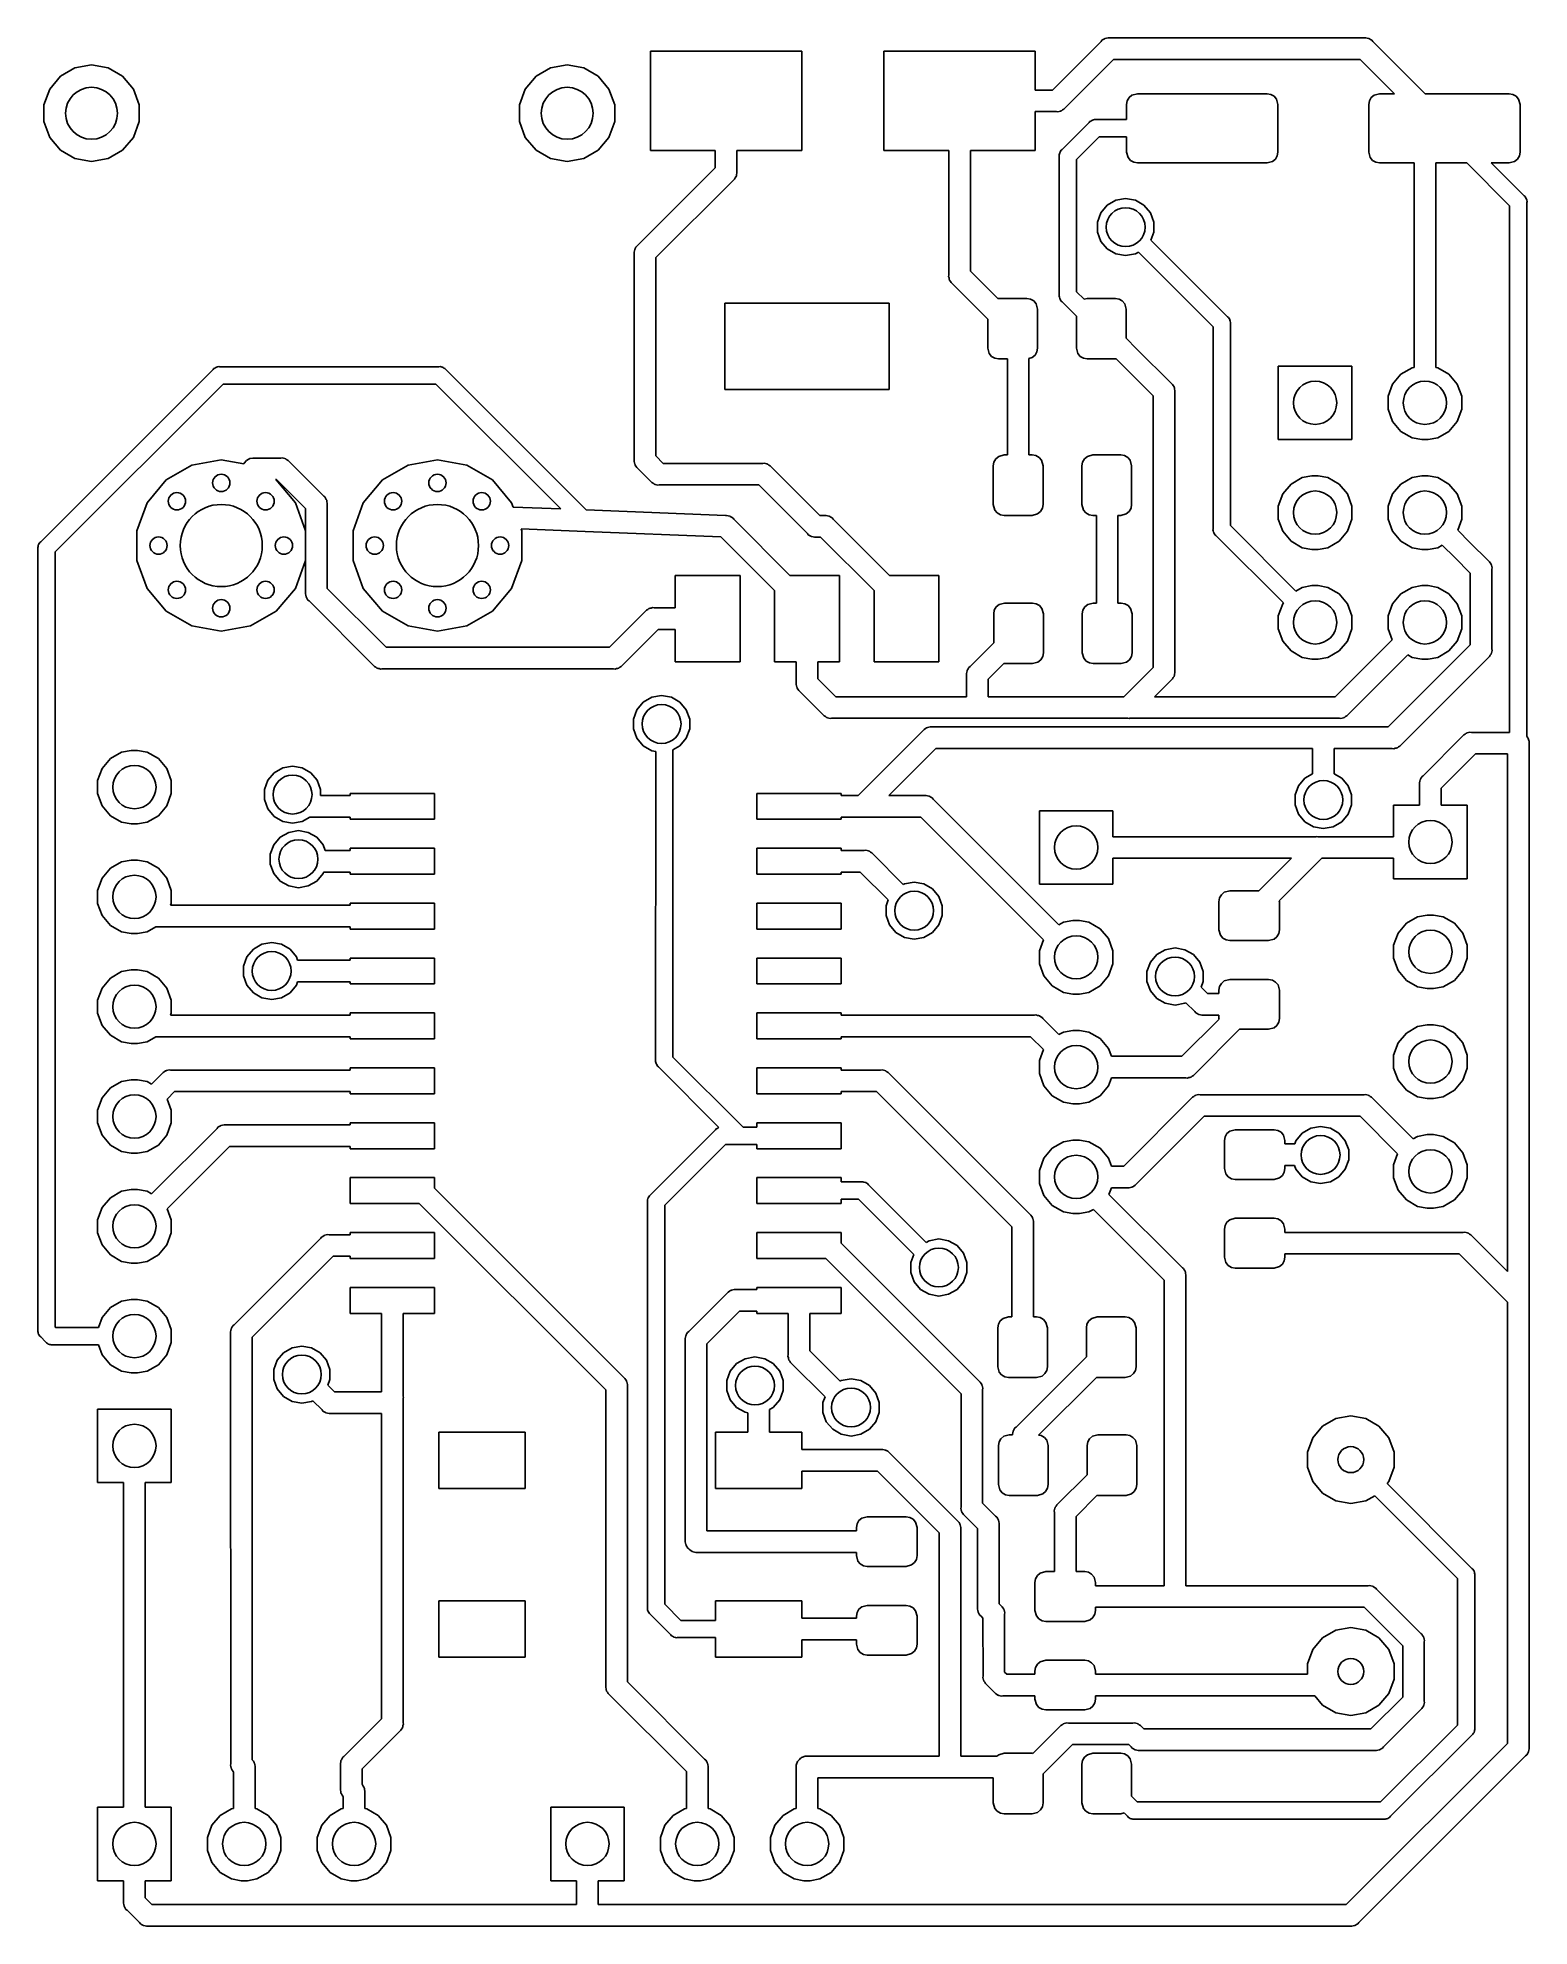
# Model space of a CAD drawing. Extents: x 177.7 to 212.2, y -92.3 to -48.6.
import ezdxf

# ---------------------------------------------------------------- set-up
doc = ezdxf.new("R2010")
doc.units = 0
doc.header["$MEASUREMENT"] = 0
doc.layers.add('BLACK', color=7, linetype='CONTINUOUS')

msp = doc.modelspace()

# ---------------------------------------------------------------- linework, layer by layer
at = {"layer": 'BLACK', "linetype": 'CONTINUOUS'}
for p, q in [((201.188, -49.8515), (202.314, -48.7259)), ((202.314, -48.7259), (202.335, -48.7005)), ((202.335, -48.7005), (202.364, -48.684)), ((202.364, -48.684), (202.391, -48.6649)), ((202.391, -48.6649), (202.402, -48.662)), ((202.402, -48.662), (202.412, -48.6565)), ((202.412, -48.6565), (202.444, -48.6507)), ((202.444, -48.6507), (202.476, -48.6421)), ((202.476, -48.6421), (202.509, -48.645)), ((202.509, -48.645), (208.402, -48.645)), ((208.402, -48.645), (208.435, -48.6421)), ((208.435, -48.6421), (208.467, -48.6507)), ((208.467, -48.6507), (208.5, -48.6565)), ((208.5, -48.6565), (208.509, -48.662)), ((208.509, -48.662), (208.52, -48.6649)), ((208.52, -48.6649), (208.547, -48.6839)), ((208.547, -48.6839), (208.576, -48.7005)), ((208.576, -48.7005), (208.597, -48.7259)), ((208.597, -48.7259), (209.808, -49.9365)), ((178.25, -49.5329), (178.585, -49.3389)), ((178.585, -49.3389), (178.968, -49.2715)), ((178.968, -49.2715), (179.35, -49.3389)), ((179.35, -49.3389), (179.685, -49.5329)), ((189.25, -49.5329), (189.585, -49.3389)), ((189.585, -49.3389), (189.968, -49.2715)), ((189.968, -49.2715), (190.35, -49.3389)), ((190.35, -49.3389), (190.685, -49.5329)), ((191.892, -51.2515), (191.892, -48.9515)), ((191.892, -48.9515), (195.392, -48.9515)), ((195.392, -48.9515), (195.392, -51.2515)), ((197.292, -51.2515), (197.292, -48.9515)), ((197.292, -48.9515), (200.792, -48.9515)), ((200.792, -48.9515), (200.792, -49.8515)), ((202.602, -49.145), (201.476, -50.2706)), ((208.309, -49.145), (202.602, -49.145)), ((209.101, -49.9365), (208.309, -49.145)), ((178, -49.83), (178.25, -49.5329)), ((179.685, -49.5329), (179.935, -49.83)), ((189, -49.83), (189.25, -49.5329)), ((190.685, -49.5329), (190.935, -49.83)), ((177.867, -50.1945), (178, -49.83)), ((177.867, -50.5825), (177.867, -50.1945)), ((179.935, -49.83), (180.067, -50.1945)), ((180.067, -50.1945), (180.067, -50.5825)), ((188.867, -50.1945), (189, -49.83)), ((188.867, -50.5825), (188.867, -50.1945)), ((190.935, -49.83), (191.067, -50.1945)), ((191.067, -50.1945), (191.067, -50.5825)), ((200.792, -49.8515), (201.188, -49.8515)), ((202.904, -50.1865), (202.92, -50.101)), ((202.904, -50.5365), (202.904, -50.1865)), ((202.92, -50.101), (202.963, -50.0258)), ((202.963, -50.0258), (203.029, -49.97)), ((203.029, -49.97), (203.154, -49.9365)), ((203.154, -49.9365), (206.154, -49.9365)), ((206.154, -49.9365), (206.24, -49.9516)), ((206.24, -49.9516), (206.315, -49.995)), ((206.315, -49.995), (206.371, -50.0615)), ((206.371, -50.0615), (206.404, -50.1865)), ((206.404, -50.1865), (206.404, -51.2865)), ((208.504, -50.1865), (208.52, -50.101)), ((208.504, -51.2865), (208.504, -50.1865)), ((208.52, -50.101), (208.563, -50.0258)), ((208.563, -50.0258), (208.629, -49.97)), ((208.629, -49.97), (208.754, -49.9365)), ((208.754, -49.9365), (209.101, -49.9365)), ((209.808, -49.9365), (211.754, -49.9365)), ((211.754, -49.9365), (211.84, -49.9516)), ((211.84, -49.9516), (211.915, -49.995)), ((211.915, -49.995), (211.971, -50.0615)), ((211.971, -50.0615), (212.004, -50.1865)), ((212.004, -50.1865), (212.004, -51.2865)), ((178, -50.947), (177.867, -50.5825)), ((180.067, -50.5825), (179.935, -50.947)), ((189, -50.947), (188.867, -50.5825)), ((191.067, -50.5825), (190.935, -50.947)), ((201.281, -50.3515), (200.792, -50.3515)), ((200.792, -50.3515), (200.792, -51.2515)), ((201.314, -50.3544), (201.281, -50.3515)), ((201.346, -50.3458), (201.314, -50.3544)), ((201.379, -50.34), (201.346, -50.3458)), ((201.388, -50.3345), (201.379, -50.34)), ((201.399, -50.3316), (201.388, -50.3345)), ((201.426, -50.3125), (201.399, -50.3316)), ((201.414, -51.2239), (202.036, -50.6013)), ((201.455, -50.296), (201.426, -50.3125)), ((201.476, -50.2706), (201.455, -50.296)), ((202.036, -50.6013), (202.053, -50.5809)), ((202.053, -50.5809), (202.076, -50.5677)), ((202.076, -50.5677), (202.098, -50.5524)), ((202.098, -50.5524), (202.107, -50.5501)), ((202.107, -50.5501), (202.115, -50.5457)), ((202.115, -50.5457), (202.141, -50.5411)), ((202.141, -50.5411), (202.166, -50.5342)), ((202.166, -50.5342), (202.193, -50.5365)), ((202.193, -50.5365), (202.904, -50.5365)), ((178.25, -51.2441), (178, -50.947)), ((179.935, -50.947), (179.685, -51.2441)), ((189.25, -51.2441), (189, -50.947)), ((190.935, -50.947), (190.685, -51.2441)), ((202.267, -50.9365), (201.749, -51.4543)), ((202.904, -50.9365), (202.267, -50.9365)), ((202.904, -51.2865), (202.904, -50.9365)), ((178.585, -51.4381), (178.25, -51.2441)), ((178.968, -51.5055), (178.585, -51.4381)), ((179.35, -51.4381), (178.968, -51.5055)), ((179.685, -51.2441), (179.35, -51.4381)), ((189.585, -51.4381), (189.25, -51.2441)), ((189.968, -51.5055), (189.585, -51.4381)), ((190.35, -51.4381), (189.968, -51.5055)), ((190.685, -51.2441), (190.35, -51.4381)), ((193.392, -51.2515), (191.892, -51.2515)), ((193.392, -51.6479), (193.392, -51.2515)), ((195.392, -51.2515), (193.892, -51.2515)), ((193.892, -51.2515), (193.892, -51.7406)), ((198.792, -51.2515), (197.292, -51.2515)), ((198.792, -54.1331), (198.792, -51.2515)), ((200.792, -51.2515), (199.292, -51.2515)), ((199.292, -51.2515), (199.292, -54.0404)), ((201.347, -51.3538), (201.354, -51.3282)), ((201.349, -51.3802), (201.347, -51.3538)), ((201.349, -54.5923), (201.349, -51.3802)), ((201.354, -51.3282), (201.358, -51.302)), ((201.358, -51.302), (201.363, -51.2943)), ((201.363, -51.2943), (201.365, -51.2857)), ((201.365, -51.2857), (201.38, -51.2639)), ((201.38, -51.2639), (201.393, -51.241)), ((201.393, -51.241), (201.414, -51.2239)), ((201.749, -51.4543), (201.749, -54.5182)), ((202.938, -51.4115), (202.904, -51.2865)), ((202.994, -51.478), (202.938, -51.4115)), ((203.069, -51.5214), (202.994, -51.478)), ((203.154, -51.5365), (203.069, -51.5214)), ((206.154, -51.5365), (203.154, -51.5365)), ((206.279, -51.503), (206.154, -51.5365)), ((206.346, -51.4472), (206.279, -51.503)), ((206.389, -51.372), (206.346, -51.4472)), ((206.404, -51.2865), (206.389, -51.372)), ((208.538, -51.4115), (208.504, -51.2865)), ((208.594, -51.478), (208.538, -51.4115)), ((208.669, -51.5214), (208.594, -51.478)), ((208.754, -51.5365), (208.669, -51.5214)), ((209.554, -51.5365), (208.754, -51.5365)), ((209.554, -56.2675), (209.554, -51.5365)), ((210.772, -51.5365), (210.054, -51.5365)), ((210.054, -51.5365), (210.054, -56.2675)), ((211.763, -52.5278), (210.772, -51.5365)), ((211.754, -51.5365), (211.337, -51.5365)), ((211.337, -51.5365), (212.098, -52.2974)), ((211.879, -51.503), (211.754, -51.5365)), ((211.946, -51.4472), (211.879, -51.503)), ((211.989, -51.372), (211.946, -51.4472)), ((212.004, -51.2865), (211.989, -51.372)), ((191.601, -53.439), (193.392, -51.6479)), ((193.811, -51.936), (192.02, -53.7271)), ((193.836, -51.9147), (193.811, -51.936)), ((193.853, -51.886), (193.836, -51.9147)), ((193.872, -51.8588), (193.853, -51.886)), ((193.875, -51.848), (193.872, -51.8588)), ((193.881, -51.8383), (193.875, -51.848)), ((193.886, -51.8057), (193.881, -51.8383)), ((193.895, -51.7736), (193.886, -51.8057)), ((193.892, -51.7406), (193.895, -51.7736)), ((202.458, -52.5169), (202.657, -52.4023)), ((202.657, -52.4023), (202.882, -52.3625)), ((202.882, -52.3625), (203.108, -52.4023)), ((203.108, -52.4023), (203.307, -52.5169)), ((212.098, -52.2974), (212.119, -52.3145)), ((212.119, -52.3145), (212.132, -52.3374)), ((212.132, -52.3374), (212.147, -52.3592)), ((212.147, -52.3592), (212.149, -52.3678)), ((212.149, -52.3678), (212.154, -52.3755)), ((212.154, -52.3755), (212.158, -52.4017)), ((212.158, -52.4017), (212.165, -52.4273)), ((202.232, -52.9079), (202.311, -52.6925)), ((202.311, -52.6925), (202.458, -52.5169)), ((203.307, -52.5169), (203.454, -52.6925)), ((203.454, -52.6925), (203.532, -52.9079)), ((211.763, -64.7105), (211.763, -52.5278)), ((212.165, -52.4273), (212.163, -52.4537)), ((212.163, -52.4537), (212.163, -64.8069)), ((202.232, -53.1371), (202.232, -52.9079)), ((202.311, -53.3525), (202.232, -53.1371)), ((203.532, -53.1371), (203.465, -53.3223)), ((203.532, -52.9079), (203.532, -53.1371)), ((191.517, -53.6014), (191.526, -53.5693)), ((191.52, -53.6344), (191.517, -53.6014)), ((191.52, -58.4091), (191.52, -53.6344)), ((191.526, -53.5693), (191.531, -53.5367)), ((191.531, -53.5367), (191.537, -53.527)), ((191.537, -53.527), (191.54, -53.5162)), ((191.54, -53.5162), (191.559, -53.489)), ((191.559, -53.489), (191.576, -53.4603)), ((191.576, -53.4603), (191.601, -53.439)), ((192.02, -53.7271), (192.02, -58.3164)), ((202.458, -53.5281), (202.311, -53.3525)), ((202.657, -53.6427), (202.458, -53.5281)), ((202.882, -53.6825), (202.657, -53.6427)), ((203.108, -53.6427), (202.882, -53.6825)), ((203.179, -53.6019), (203.108, -53.6427)), ((204.905, -55.3278), (203.179, -53.6019)), ((203.465, -53.3223), (205.24, -55.0974)), ((198.789, -54.1661), (198.792, -54.1331)), ((198.798, -54.1982), (198.789, -54.1661)), ((199.292, -54.0404), (199.928, -54.6765)), ((198.803, -54.2308), (198.798, -54.1982)), ((198.809, -54.2405), (198.803, -54.2308)), ((198.812, -54.2513), (198.809, -54.2405)), ((198.831, -54.2785), (198.812, -54.2513)), ((198.848, -54.3072), (198.831, -54.2785)), ((198.873, -54.3285), (198.848, -54.3072)), ((199.695, -55.1506), (198.873, -54.3285)), ((201.347, -54.6187), (201.349, -54.5923)), ((201.749, -54.5182), (201.922, -54.6915)), ((193.617, -56.778), (193.617, -54.778)), ((193.617, -54.778), (197.416, -54.778)), ((197.416, -54.778), (197.416, -56.778)), ((199.928, -54.6765), (199.945, -54.672)), ((199.945, -54.672), (200.595, -54.672)), ((200.595, -54.672), (200.681, -54.6871)), ((200.681, -54.6871), (200.756, -54.7305)), ((200.756, -54.7305), (200.812, -54.797)), ((200.812, -54.797), (200.845, -54.922)), ((200.845, -54.922), (200.845, -55.822)), ((201.354, -54.6443), (201.347, -54.6187)), ((201.358, -54.6705), (201.354, -54.6443)), ((201.363, -54.6782), (201.358, -54.6705)), ((201.365, -54.6868), (201.363, -54.6782)), ((201.38, -54.7086), (201.365, -54.6868)), ((201.393, -54.7315), (201.38, -54.7086)), ((201.414, -54.7486), (201.393, -54.7315)), ((201.745, -55.0798), (201.414, -54.7486)), ((201.922, -54.6915), (201.995, -54.672)), ((201.995, -54.672), (202.645, -54.672)), ((202.645, -54.672), (202.731, -54.6871)), ((202.731, -54.6871), (202.806, -54.7305)), ((202.806, -54.7305), (202.862, -54.797)), ((202.862, -54.797), (202.895, -54.922)), ((202.895, -54.922), (202.895, -55.5934)), ((199.695, -55.822), (199.695, -55.1506)), ((201.745, -55.822), (201.745, -55.0798)), ((204.905, -59.9988), (204.905, -55.3278)), ((205.24, -55.0974), (205.261, -55.1145)), ((205.261, -55.1145), (205.274, -55.1374)), ((205.274, -55.1374), (205.289, -55.1592)), ((205.289, -55.1592), (205.291, -55.1678)), ((205.291, -55.1678), (205.296, -55.1755)), ((205.296, -55.1755), (205.3, -55.2017)), ((205.3, -55.2017), (205.307, -55.2273)), ((205.307, -55.2273), (205.305, -55.2537)), ((205.305, -55.2537), (205.305, -59.9247)), ((199.728, -55.947), (199.695, -55.822)), ((200.83, -55.9075), (200.787, -55.9827)), ((200.845, -55.822), (200.83, -55.9075)), ((201.778, -55.947), (201.745, -55.822)), ((202.895, -55.5934), (203.136, -55.8341)), ((203.136, -55.8341), (203.136, -55.8341)), ((203.136, -55.8341), (203.941, -56.639)), ((177.792, -60.3044), (181.78, -56.3163)), ((181.78, -56.3163), (181.797, -56.2959)), ((181.797, -56.2959), (181.82, -56.2827)), ((181.82, -56.2827), (181.842, -56.2674)), ((181.842, -56.2674), (181.85, -56.2651)), ((181.85, -56.2651), (181.858, -56.2607)), ((181.858, -56.2607), (181.884, -56.2561)), ((181.884, -56.2561), (181.91, -56.2492)), ((181.91, -56.2492), (181.936, -56.2515)), ((181.936, -56.2515), (187.002, -56.2515)), ((187.002, -56.2515), (187.029, -56.2492)), ((187.029, -56.2492), (187.054, -56.2561)), ((187.054, -56.2561), (187.08, -56.2607)), ((187.08, -56.2607), (187.088, -56.2651)), ((187.088, -56.2651), (187.097, -56.2674)), ((187.097, -56.2674), (187.118, -56.2827)), ((187.118, -56.2827), (187.141, -56.2959)), ((187.141, -56.2959), (187.158, -56.3163)), ((187.158, -56.3163), (190.407, -59.5648)), ((199.784, -56.0135), (199.728, -55.947)), ((199.859, -56.0569), (199.784, -56.0135)), ((199.945, -56.072), (199.859, -56.0569)), ((200.147, -56.072), (199.945, -56.072)), ((200.147, -58.2915), (200.147, -56.072)), ((200.72, -56.0385), (200.647, -56.0581)), ((200.647, -56.0581), (200.647, -58.2915)), ((200.787, -55.9827), (200.72, -56.0385)), ((201.834, -56.0135), (201.778, -55.947)), ((201.909, -56.0569), (201.834, -56.0135)), ((201.995, -56.072), (201.909, -56.0569)), ((202.645, -56.072), (201.995, -56.072)), ((202.662, -56.0675), (202.645, -56.072)), ((202.782, -56.1876), (202.662, -56.0675)), ((203.522, -56.9271), (202.782, -56.1876)), ((202.782, -56.1876), (202.782, -56.1876)), ((206.414, -57.9365), (206.414, -56.2365)), ((206.414, -56.2365), (208.114, -56.2365)), ((208.114, -56.2365), (208.114, -57.9365)), ((209.249, -56.4253), (209.509, -56.2754)), ((209.509, -56.2754), (209.554, -56.2675)), ((210.054, -56.2675), (210.099, -56.2754)), ((210.099, -56.2754), (210.359, -56.4253)), ((182.01, -56.6515), (178.127, -60.5348)), ((186.928, -56.6515), (182.01, -56.6515)), ((189.818, -59.5413), (186.928, -56.6515)), ((197.416, -56.778), (193.617, -56.778)), ((203.941, -56.639), (203.966, -56.6603)), ((203.966, -56.6603), (203.983, -56.689)), ((203.983, -56.689), (204.002, -56.7162)), ((204.002, -56.7162), (204.004, -56.727)), ((204.004, -56.727), (204.01, -56.7367)), ((204.01, -56.7367), (204.016, -56.7693)), ((204.016, -56.7693), (204.024, -56.8014)), ((208.954, -56.9366), (209.057, -56.6549)), ((209.057, -56.6549), (209.249, -56.4253)), ((210.359, -56.4253), (210.551, -56.6549)), ((210.551, -56.6549), (210.654, -56.9366)), ((203.522, -63.2059), (203.522, -56.9271)), ((204.024, -56.8014), (204.022, -56.8344)), ((204.022, -56.8344), (204.022, -63.2986)), ((208.954, -57.2364), (208.954, -56.9366)), ((210.654, -56.9366), (210.654, -57.2364)), ((209.057, -57.5181), (208.954, -57.2364)), ((209.249, -57.7477), (209.057, -57.5181)), ((210.551, -57.5181), (210.359, -57.7477)), ((210.654, -57.2364), (210.551, -57.5181)), ((208.114, -57.9365), (206.414, -57.9365)), ((209.509, -57.8976), (209.249, -57.7477)), ((209.73, -57.9365), (209.509, -57.8976)), ((209.878, -57.9365), (209.73, -57.9365)), ((210.099, -57.8976), (209.878, -57.9365)), ((210.359, -57.7477), (210.099, -57.8976)), ((180.695, -58.8717), (181.29, -58.5278)), ((181.29, -58.5278), (181.968, -58.4084)), ((181.968, -58.4084), (182.492, -58.501)), ((182.492, -58.501), (182.498, -58.4866)), ((182.498, -58.4866), (182.554, -58.419)), ((182.554, -58.419), (182.631, -58.375)), ((182.631, -58.375), (182.696, -58.3635)), ((182.696, -58.3635), (183.342, -58.3635)), ((183.342, -58.3635), (183.375, -58.3606)), ((183.375, -58.3606), (183.407, -58.3692)), ((183.407, -58.3692), (183.439, -58.375)), ((183.439, -58.375), (183.449, -58.3805)), ((183.449, -58.3805), (183.46, -58.3834)), ((183.46, -58.3834), (183.487, -58.4024)), ((183.487, -58.4024), (183.516, -58.419)), ((183.516, -58.419), (183.537, -58.4444)), ((183.537, -58.4444), (184.337, -59.244)), ((185.695, -58.8717), (186.29, -58.5278)), ((186.29, -58.5278), (186.968, -58.4084)), ((186.968, -58.4084), (187.645, -58.5278)), ((187.645, -58.5278), (188.24, -58.8717)), ((191.517, -58.4421), (191.52, -58.4091)), ((191.526, -58.4742), (191.517, -58.4421)), ((191.531, -58.5068), (191.526, -58.4742)), ((191.537, -58.5165), (191.531, -58.5068)), ((191.54, -58.5273), (191.537, -58.5165)), ((191.559, -58.5545), (191.54, -58.5273)), ((192.02, -58.3164), (192.191, -58.4875)), ((192.191, -58.4875), (194.49, -58.4875)), ((194.49, -58.4875), (194.523, -58.4846)), ((194.523, -58.4846), (194.555, -58.4932)), ((194.555, -58.4932), (194.587, -58.499)), ((194.587, -58.499), (194.597, -58.5045)), ((194.597, -58.5045), (194.608, -58.5074)), ((194.608, -58.5074), (194.635, -58.5264)), ((194.635, -58.5264), (194.664, -58.543)), ((199.822, -58.5415), (199.837, -58.456)), ((199.837, -58.456), (199.88, -58.3808)), ((199.88, -58.3808), (199.947, -58.325)), ((199.947, -58.325), (200.072, -58.2915)), ((200.072, -58.2915), (200.147, -58.2915)), ((200.647, -58.2915), (200.722, -58.2915)), ((200.722, -58.2915), (200.808, -58.3066)), ((200.808, -58.3066), (200.883, -58.35)), ((200.883, -58.35), (200.939, -58.4165)), ((200.939, -58.4165), (200.972, -58.5415)), ((201.872, -58.5415), (201.887, -58.456)), ((201.887, -58.456), (201.93, -58.3808)), ((201.93, -58.3808), (201.997, -58.325)), ((201.997, -58.325), (202.122, -58.2915)), ((202.122, -58.2915), (202.772, -58.2915)), ((202.772, -58.2915), (202.858, -58.3066)), ((202.858, -58.3066), (202.933, -58.35)), ((202.933, -58.35), (202.989, -58.4165)), ((202.989, -58.4165), (203.022, -58.5415)), ((180.253, -59.3985), (180.695, -58.8717)), ((183.249, -58.8635), (183.226, -58.8635)), ((183.226, -58.8635), (183.24, -58.8717)), ((183.24, -58.8717), (183.682, -59.3985)), ((183.918, -59.5321), (183.249, -58.8635)), ((185.253, -59.3985), (185.695, -58.8717)), ((188.24, -58.8717), (188.682, -59.3985)), ((191.576, -58.5832), (191.559, -58.5545)), ((191.601, -58.6045), (191.576, -58.5832)), ((191.903, -58.9066), (191.601, -58.6045)), ((191.924, -58.932), (191.903, -58.9066)), ((191.953, -58.9485), (191.924, -58.932)), ((191.98, -58.9676), (191.953, -58.9485)), ((191.991, -58.9705), (191.98, -58.9676)), ((192.001, -58.976), (191.991, -58.9705)), ((194.664, -58.543), (194.685, -58.5684)), ((194.685, -58.5684), (195.811, -59.694)), ((199.822, -59.4415), (199.822, -58.5415)), ((200.972, -58.5415), (200.972, -59.4415)), ((201.872, -59.4415), (201.872, -58.5415)), ((203.022, -58.5415), (203.022, -59.4415)), ((206.517, -59.1949), (206.709, -58.9653)), ((206.709, -58.9653), (206.969, -58.8154)), ((206.969, -58.8154), (207.19, -58.7765)), ((207.19, -58.7765), (207.338, -58.7765)), ((207.338, -58.7765), (207.559, -58.8154)), ((207.559, -58.8154), (207.819, -58.9653)), ((207.819, -58.9653), (208.011, -59.1949)), ((209.057, -59.1949), (209.249, -58.9653)), ((209.249, -58.9653), (209.509, -58.8154)), ((209.509, -58.8154), (209.73, -58.7765)), ((209.73, -58.7765), (209.878, -58.7765)), ((209.878, -58.7765), (210.099, -58.8154)), ((210.099, -58.8154), (210.359, -58.9653)), ((210.359, -58.9653), (210.551, -59.1949)), ((180.017, -60.0447), (180.253, -59.3985)), ((183.682, -59.3985), (183.917, -60.0447)), ((184.337, -59.244), (184.362, -59.2653)), ((184.362, -59.2653), (184.379, -59.294)), ((184.379, -59.294), (184.398, -59.3212)), ((184.398, -59.3212), (184.4, -59.332)), ((184.4, -59.332), (184.406, -59.3417)), ((184.406, -59.3417), (184.412, -59.3743)), ((184.412, -59.3743), (184.42, -59.4064)), ((184.42, -59.4064), (184.418, -59.4394)), ((185.017, -60.0447), (185.253, -59.3985)), ((188.682, -59.3985), (188.718, -59.4973)), ((192.033, -58.9818), (192.001, -58.976)), ((192.065, -58.9904), (192.033, -58.9818)), ((192.098, -58.9875), (192.065, -58.9904)), ((194.397, -58.9875), (192.098, -58.9875)), ((195.523, -60.1131), (194.397, -58.9875)), ((206.414, -59.4766), (206.517, -59.1949)), ((208.011, -59.1949), (208.114, -59.4766)), ((208.954, -59.4766), (209.057, -59.1949)), ((210.551, -59.1949), (210.654, -59.4766)), ((183.918, -61.4746), (183.918, -59.5321)), ((184.418, -59.4394), (184.418, -61.3819)), ((188.718, -59.4973), (189.818, -59.5413)), ((190.407, -59.5648), (193.627, -59.6936)), ((193.627, -59.6936), (193.655, -59.6911)), ((193.655, -59.6911), (193.691, -59.701)), ((193.691, -59.701), (193.729, -59.7091)), ((193.729, -59.7091), (193.734, -59.7124)), ((193.734, -59.7124), (193.74, -59.7139)), ((193.74, -59.7139), (193.771, -59.7358)), ((193.771, -59.7358), (193.803, -59.7562)), ((193.803, -59.7562), (193.821, -59.7785)), ((193.821, -59.7785), (195.12, -61.078)), ((195.811, -59.694), (195.922, -59.694)), ((195.922, -59.694), (195.955, -59.6911)), ((195.955, -59.6911), (195.987, -59.6997)), ((195.987, -59.6997), (196.019, -59.7055)), ((196.019, -59.7055), (196.029, -59.711)), ((196.029, -59.711), (196.04, -59.7139)), ((196.04, -59.7139), (196.067, -59.7329)), ((196.067, -59.7329), (196.096, -59.7495)), ((196.096, -59.7495), (196.117, -59.7749)), ((196.117, -59.7749), (197.42, -61.078)), ((199.855, -59.5665), (199.822, -59.4415)), ((199.911, -59.633), (199.855, -59.5665)), ((199.986, -59.6764), (199.911, -59.633)), ((200.072, -59.6915), (199.986, -59.6764)), ((200.722, -59.6915), (200.072, -59.6915)), ((200.847, -59.658), (200.722, -59.6915)), ((200.914, -59.6022), (200.847, -59.658)), ((200.957, -59.527), (200.914, -59.6022)), ((200.972, -59.4415), (200.957, -59.527)), ((201.905, -59.5665), (201.872, -59.4415)), ((201.961, -59.633), (201.905, -59.5665)), ((202.036, -59.6764), (201.961, -59.633)), ((202.122, -59.6915), (202.036, -59.6764)), ((202.206, -59.6915), (202.122, -59.6915)), ((202.206, -61.7205), (202.206, -59.6915)), ((202.772, -59.6915), (202.706, -59.6915)), ((202.706, -59.6915), (202.706, -61.7205)), ((202.897, -59.658), (202.772, -59.6915)), ((202.964, -59.6022), (202.897, -59.658)), ((203.007, -59.527), (202.964, -59.6022)), ((203.022, -59.4415), (203.007, -59.527)), ((206.414, -59.7764), (206.414, -59.4766)), ((206.517, -60.0581), (206.414, -59.7764)), ((208.114, -59.7764), (208.011, -60.0581)), ((208.114, -59.4766), (208.114, -59.7764)), ((208.954, -59.7764), (208.954, -59.4766)), ((209.057, -60.0581), (208.954, -59.7764)), ((210.654, -59.7764), (210.562, -60.0305)), ((210.654, -59.4766), (210.654, -59.7764)), ((180.017, -60.7323), (180.017, -60.0447)), ((183.917, -60.0447), (183.917, -60.7323)), ((185.017, -60.7323), (185.017, -60.0447)), ((190.385, -60.0643), (188.903, -60.0051)), ((188.903, -60.0051), (188.917, -60.0447)), ((188.917, -60.0447), (188.917, -60.7323)), ((193.525, -60.1899), (190.385, -60.0643)), ((190.385, -60.0643), (190.385, -60.0643)), ((194.766, -61.4316), (193.525, -60.1899)), ((195.544, -60.1385), (195.523, -60.1131)), ((195.573, -60.155), (195.544, -60.1385)), ((195.6, -60.1741), (195.573, -60.155)), ((195.611, -60.177), (195.6, -60.1741)), ((195.62, -60.1825), (195.611, -60.177)), ((195.653, -60.1883), (195.62, -60.1825)), ((195.685, -60.1969), (195.653, -60.1883)), ((195.718, -60.194), (195.685, -60.1969)), ((195.829, -60.194), (195.718, -60.194)), ((197.066, -61.4316), (195.829, -60.194)), ((204.903, -60.0252), (204.905, -59.9988)), ((204.91, -60.0508), (204.903, -60.0252)), ((204.914, -60.077), (204.91, -60.0508)), ((204.919, -60.0847), (204.914, -60.077)), ((204.921, -60.0933), (204.919, -60.0847)), ((204.936, -60.1151), (204.921, -60.0933)), ((204.949, -60.138), (204.936, -60.1151)), ((204.97, -60.1551), (204.949, -60.138)), ((206.532, -61.717), (204.97, -60.1551)), ((205.305, -59.9247), (206.821, -61.4407)), ((206.709, -60.2877), (206.517, -60.0581)), ((208.011, -60.0581), (207.819, -60.2877)), ((209.249, -60.2877), (209.057, -60.0581)), ((210.562, -60.0305), (210.846, -60.3152)), ((177.725, -60.4343), (177.732, -60.4087)), ((177.727, -60.4607), (177.725, -60.4343)), ((177.727, -78.5408), (177.727, -60.4607)), ((177.732, -60.4087), (177.736, -60.3825)), ((177.736, -60.3825), (177.741, -60.3748)), ((177.741, -60.3748), (177.743, -60.3662)), ((177.743, -60.3662), (177.758, -60.3444)), ((177.758, -60.3444), (177.771, -60.3215)), ((177.771, -60.3215), (177.792, -60.3044)), ((178.127, -60.5348), (178.127, -78.4667)), ((206.969, -60.4376), (206.709, -60.2877)), ((207.19, -60.4765), (206.969, -60.4376)), ((207.338, -60.4765), (207.19, -60.4765)), ((207.559, -60.4376), (207.338, -60.4765)), ((207.819, -60.2877), (207.559, -60.4376)), ((209.509, -60.4376), (209.249, -60.2877)), ((209.73, -60.4765), (209.509, -60.4376)), ((209.878, -60.4765), (209.73, -60.4765)), ((210.099, -60.4376), (209.878, -60.4765)), ((210.202, -60.3782), (210.099, -60.4376)), ((210.493, -60.6687), (210.202, -60.3782)), ((210.854, -61.0301), (210.493, -60.6687)), ((210.493, -60.6687), (210.493, -60.6687)), ((210.846, -60.3152), (210.846, -60.3152)), ((210.846, -60.3152), (211.273, -60.742)), ((180.253, -61.3785), (180.017, -60.7323)), ((183.917, -60.7323), (183.682, -61.3785)), ((185.253, -61.3785), (185.017, -60.7323)), ((188.917, -60.7323), (188.682, -61.3785)), ((192.466, -61.828), (192.466, -61.078)), ((192.466, -61.078), (193.966, -61.078)), ((193.966, -61.078), (193.966, -63.078)), ((195.12, -61.078), (196.266, -61.078)), ((196.266, -61.078), (196.266, -63.078)), ((197.42, -61.078), (198.566, -61.078)), ((198.566, -61.078), (198.566, -63.078)), ((210.854, -62.6869), (210.854, -61.0301)), ((211.273, -60.742), (211.298, -60.7633)), ((211.298, -60.7633), (211.315, -60.792)), ((211.315, -60.792), (211.334, -60.8192)), ((211.334, -60.8192), (211.337, -60.83)), ((211.337, -60.83), (211.343, -60.8397)), ((211.343, -60.8397), (211.348, -60.8723)), ((211.348, -60.8723), (211.357, -60.9044)), ((211.357, -60.9044), (211.354, -60.9374)), ((211.354, -60.9374), (211.354, -62.7796)), ((180.695, -61.9053), (180.253, -61.3785)), ((183.682, -61.3785), (183.24, -61.9053)), ((183.915, -61.5076), (183.918, -61.4746)), ((183.923, -61.5397), (183.915, -61.5076)), ((183.929, -61.5723), (183.923, -61.5397)), ((183.935, -61.582), (183.929, -61.5723)), ((183.937, -61.5928), (183.935, -61.582)), ((183.956, -61.62), (183.937, -61.5928)), ((184.418, -61.3819), (185.778, -62.742)), ((185.695, -61.9053), (185.253, -61.3785)), ((188.682, -61.3785), (188.24, -61.9053)), ((194.766, -63.078), (194.766, -61.4316)), ((197.066, -63.078), (197.066, -61.4316)), ((206.821, -61.4407), (206.969, -61.3554)), ((206.969, -61.3554), (207.19, -61.3165)), ((207.19, -61.3165), (207.338, -61.3165)), ((207.338, -61.3165), (207.559, -61.3554)), ((207.559, -61.3554), (207.819, -61.5053)), ((207.819, -61.5053), (208.011, -61.7349)), ((209.057, -61.7349), (209.249, -61.5053)), ((209.249, -61.5053), (209.509, -61.3554)), ((209.509, -61.3554), (209.73, -61.3165)), ((209.73, -61.3165), (209.878, -61.3165)), ((209.878, -61.3165), (210.099, -61.3554)), ((210.099, -61.3554), (210.359, -61.5053)), ((210.359, -61.5053), (210.551, -61.7349)), ((181.29, -62.2492), (180.695, -61.9053)), ((183.24, -61.9053), (182.645, -62.2492)), ((183.973, -61.6487), (183.956, -61.62)), ((183.998, -61.67), (183.973, -61.6487)), ((185.49, -63.1611), (183.998, -61.67)), ((186.29, -62.2492), (185.695, -61.9053)), ((188.24, -61.9053), (187.645, -62.2492)), ((190.949, -62.742), (191.782, -61.9089)), ((191.782, -61.9089), (191.803, -61.8835)), ((191.803, -61.8835), (191.832, -61.867)), ((191.832, -61.867), (191.859, -61.8479)), ((191.859, -61.8479), (191.87, -61.845)), ((191.87, -61.845), (191.88, -61.8395)), ((191.88, -61.8395), (191.912, -61.8337)), ((191.912, -61.8337), (191.944, -61.8251)), ((191.944, -61.8251), (191.977, -61.828)), ((191.977, -61.828), (192.466, -61.828)), ((199.831, -61.9705), (199.846, -61.885)), ((199.831, -62.6419), (199.831, -61.9705)), ((199.846, -61.885), (199.889, -61.8098)), ((199.889, -61.8098), (199.956, -61.754)), ((199.956, -61.754), (200.081, -61.7205)), ((200.081, -61.7205), (200.731, -61.7205)), ((200.731, -61.7205), (200.817, -61.7356)), ((200.817, -61.7356), (200.892, -61.779)), ((200.892, -61.779), (200.948, -61.8455)), ((200.948, -61.8455), (200.981, -61.9705)), ((200.981, -61.9705), (200.981, -62.8705)), ((201.881, -61.9705), (201.896, -61.885)), ((201.881, -62.8705), (201.881, -61.9705)), ((201.896, -61.885), (201.939, -61.8098)), ((201.939, -61.8098), (202.006, -61.754)), ((202.006, -61.754), (202.131, -61.7205)), ((202.131, -61.7205), (202.206, -61.7205)), ((202.706, -61.7205), (202.781, -61.7205)), ((202.781, -61.7205), (202.867, -61.7356)), ((202.867, -61.7356), (202.942, -61.779)), ((202.942, -61.779), (202.998, -61.8455)), ((202.998, -61.8455), (203.031, -61.9705)), ((203.031, -61.9705), (203.031, -62.8705)), ((206.414, -62.0166), (206.517, -61.7349)), ((206.414, -62.3164), (206.414, -62.0166)), ((206.517, -61.7349), (206.532, -61.717)), ((208.011, -61.7349), (208.114, -62.0166)), ((208.114, -62.0166), (208.114, -62.3164)), ((208.954, -62.0166), (209.057, -61.7349)), ((208.954, -62.3164), (208.954, -62.0166)), ((210.551, -61.7349), (210.654, -62.0166)), ((210.654, -62.0166), (210.654, -62.3164)), ((181.968, -62.3686), (181.29, -62.2492)), ((182.645, -62.2492), (181.968, -62.3686)), ((186.968, -62.3686), (186.29, -62.2492)), ((187.645, -62.2492), (186.968, -62.3686)), ((192.07, -62.328), (191.237, -63.1611)), ((192.466, -62.328), (192.07, -62.328)), ((192.466, -63.078), (192.466, -62.328)), ((206.517, -62.5981), (206.414, -62.3164)), ((208.114, -62.3164), (208.011, -62.5981)), ((209.046, -62.5705), (208.954, -62.3164)), ((210.654, -62.3164), (210.551, -62.5981)), ((185.778, -62.742), (190.949, -62.742)), ((199.284, -63.1885), (199.831, -62.6419)), ((200.981, -62.8705), (200.966, -62.956)), ((201.914, -62.9955), (201.881, -62.8705)), ((203.031, -62.8705), (203.016, -62.956)), ((206.709, -62.8277), (206.517, -62.5981)), ((206.969, -62.9776), (206.709, -62.8277)), ((207.819, -62.8277), (207.559, -62.9776)), ((207.732, -63.885), (209.046, -62.5705)), ((208.011, -62.5981), (207.819, -62.8277)), ((208.956, -64.585), (210.854, -62.6869)), ((210.359, -62.8277), (210.099, -62.9776)), ((210.551, -62.5981), (210.359, -62.8277)), ((211.334, -62.8978), (211.315, -62.925)), ((211.337, -62.887), (211.334, -62.8978)), ((211.343, -62.8773), (211.337, -62.887)), ((211.348, -62.8447), (211.343, -62.8773)), ((211.357, -62.8126), (211.348, -62.8447)), ((211.354, -62.7796), (211.357, -62.8126)), ((185.511, -63.1865), (185.49, -63.1611)), ((185.54, -63.203), (185.511, -63.1865)), ((185.567, -63.2221), (185.54, -63.203)), ((185.578, -63.225), (185.567, -63.2221)), ((185.587, -63.2305), (185.578, -63.225)), ((185.62, -63.2363), (185.587, -63.2305)), ((185.652, -63.2449), (185.62, -63.2363)), ((185.685, -63.242), (185.652, -63.2449)), ((191.042, -63.242), (185.685, -63.242)), ((191.075, -63.2449), (191.042, -63.242)), ((191.107, -63.2363), (191.075, -63.2449)), ((191.139, -63.2305), (191.107, -63.2363)), ((191.149, -63.225), (191.139, -63.2305)), ((191.16, -63.2221), (191.149, -63.225)), ((191.187, -63.203), (191.16, -63.2221)), ((191.216, -63.1865), (191.187, -63.203)), ((191.237, -63.1611), (191.216, -63.1865)), ((193.966, -63.078), (192.466, -63.078)), ((195.267, -63.078), (194.766, -63.078)), ((195.267, -63.5671), (195.267, -63.078)), ((196.266, -63.078), (195.766, -63.078)), ((195.766, -63.078), (195.766, -63.4744)), ((198.566, -63.078), (197.066, -63.078)), ((199.201, -63.3509), (199.209, -63.3188)), ((199.209, -63.3188), (199.215, -63.2862)), ((199.215, -63.2862), (199.221, -63.2765)), ((199.221, -63.2765), (199.223, -63.2657)), ((199.223, -63.2657), (199.242, -63.2385)), ((199.242, -63.2385), (199.259, -63.2098)), ((199.259, -63.2098), (199.284, -63.1885)), ((200.063, -63.1173), (199.703, -63.4766)), ((200.081, -63.1205), (200.063, -63.1173)), ((200.731, -63.1205), (200.081, -63.1205)), ((200.856, -63.087), (200.731, -63.1205)), ((200.923, -63.0312), (200.856, -63.087)), ((200.966, -62.956), (200.923, -63.0312)), ((201.97, -63.062), (201.914, -62.9955)), ((202.045, -63.1054), (201.97, -63.062)), ((202.131, -63.1205), (202.045, -63.1054)), ((202.781, -63.1205), (202.131, -63.1205)), ((202.906, -63.087), (202.781, -63.1205)), ((202.842, -63.885), (203.522, -63.2059)), ((202.973, -63.0312), (202.906, -63.087)), ((203.016, -62.956), (202.973, -63.0312)), ((204.024, -63.3316), (204.016, -63.3637)), ((204.022, -63.2986), (204.024, -63.3316)), ((207.19, -63.0165), (206.969, -62.9776)), ((207.338, -63.0165), (207.19, -63.0165)), ((207.559, -62.9776), (207.338, -63.0165)), ((209.406, -62.9182), (208.02, -64.3041)), ((211.273, -62.975), (209.244, -65.0041)), ((209.509, -62.9776), (209.406, -62.9182)), ((209.73, -63.0165), (209.509, -62.9776)), ((209.878, -63.0165), (209.73, -63.0165)), ((210.099, -62.9776), (209.878, -63.0165)), ((211.298, -62.9537), (211.273, -62.975)), ((211.315, -62.925), (211.298, -62.9537)), ((195.264, -63.6001), (195.267, -63.5671)), ((195.272, -63.6322), (195.264, -63.6001)), ((195.278, -63.6648), (195.272, -63.6322)), ((195.284, -63.6745), (195.278, -63.6648)), ((195.286, -63.6853), (195.284, -63.6745)), ((195.305, -63.7125), (195.286, -63.6853)), ((195.322, -63.7412), (195.305, -63.7125)), ((195.347, -63.7625), (195.322, -63.7412)), ((195.889, -64.3041), (195.347, -63.7625)), ((195.766, -63.4744), (196.177, -63.885)), ((199.204, -63.3839), (199.201, -63.3509)), ((199.203, -63.885), (199.204, -63.3839)), ((199.703, -63.4766), (199.703, -63.885)), ((203.941, -63.494), (203.55, -63.885)), ((203.966, -63.4727), (203.941, -63.494)), ((203.983, -63.444), (203.966, -63.4727)), ((204.002, -63.4168), (203.983, -63.444)), ((204.004, -63.406), (204.002, -63.4168)), ((204.01, -63.3963), (204.004, -63.406)), ((204.016, -63.3637), (204.01, -63.3963)), ((191.501, -64.4014), (191.579, -64.186)), ((191.579, -64.186), (191.727, -64.0104)), ((191.727, -64.0104), (191.925, -63.8958)), ((191.925, -63.8958), (192.151, -63.856)), ((192.151, -63.856), (192.377, -63.8958)), ((192.377, -63.8958), (192.575, -64.0104)), ((192.575, -64.0104), (192.723, -64.186)), ((192.723, -64.186), (192.801, -64.4014)), ((196.177, -63.885), (199.203, -63.885)), ((199.703, -63.885), (202.842, -63.885)), ((203.55, -63.885), (207.732, -63.885)), ((191.501, -64.6306), (191.501, -64.4014)), ((191.579, -64.846), (191.501, -64.6306)), ((192.801, -64.6306), (192.723, -64.846)), ((192.801, -64.4014), (192.801, -64.6306)), ((195.91, -64.3295), (195.889, -64.3041)), ((195.939, -64.346), (195.91, -64.3295)), ((195.966, -64.3651), (195.939, -64.346)), ((195.977, -64.368), (195.966, -64.3651)), ((195.987, -64.3735), (195.977, -64.368)), ((196.019, -64.3793), (195.987, -64.3735)), ((196.051, -64.3879), (196.019, -64.3793)), ((196.084, -64.385), (196.051, -64.3879)), ((202.935, -64.385), (196.084, -64.385)), ((198.203, -64.6659), (198.225, -64.6405)), ((198.225, -64.6405), (198.254, -64.624)), ((198.254, -64.624), (198.281, -64.6049)), ((198.281, -64.6049), (198.291, -64.602)), ((198.291, -64.602), (198.301, -64.5965)), ((198.301, -64.5965), (198.334, -64.5907)), ((198.334, -64.5907), (198.366, -64.5821)), ((198.366, -64.5821), (198.399, -64.585)), ((198.399, -64.585), (208.956, -64.585)), ((202.968, -64.3879), (202.935, -64.385)), ((202.979, -64.385), (202.968, -64.3879)), ((207.825, -64.385), (202.979, -64.385)), ((207.858, -64.3879), (207.825, -64.385)), ((207.89, -64.3793), (207.858, -64.3879)), ((207.922, -64.3735), (207.89, -64.3793)), ((207.932, -64.368), (207.922, -64.3735)), ((207.943, -64.3651), (207.932, -64.368)), ((207.97, -64.346), (207.943, -64.3651)), ((207.999, -64.3295), (207.97, -64.346)), ((208.02, -64.3041), (207.999, -64.3295)), ((191.727, -65.0216), (191.579, -64.846)), ((191.925, -65.1362), (191.727, -65.0216)), ((192.575, -65.0216), (192.415, -65.1144)), ((192.723, -64.846), (192.575, -65.0216)), ((196.698, -66.171), (198.203, -64.6659)), ((198.492, -65.085), (197.406, -66.171)), ((207.205, -65.085), (198.492, -65.085)), ((207.204, -65.6673), (207.205, -65.085)), ((209.049, -65.085), (207.704, -65.085)), ((207.704, -65.085), (207.704, -65.6673)), ((209.082, -65.0879), (209.049, -65.085)), ((209.114, -65.0793), (209.082, -65.0879)), ((209.146, -65.0736), (209.114, -65.0793)), ((209.156, -65.068), (209.146, -65.0736)), ((209.167, -65.0651), (209.156, -65.068)), ((209.194, -65.0461), (209.167, -65.0651)), ((209.223, -65.0295), (209.194, -65.0461)), ((209.244, -65.0041), (209.223, -65.0295)), ((209.762, -65.712), (210.683, -64.7914)), ((210.683, -64.7914), (210.704, -64.766)), ((210.704, -64.766), (210.733, -64.7495)), ((210.733, -64.7495), (210.76, -64.7304)), ((210.76, -64.7304), (210.771, -64.7275)), ((210.771, -64.7275), (210.78, -64.722)), ((210.78, -64.722), (210.813, -64.7162)), ((210.813, -64.7162), (210.845, -64.7076)), ((210.845, -64.7076), (210.878, -64.7105)), ((210.878, -64.7105), (211.763, -64.7105)), ((212.163, -64.8069), (212.169, -64.8166)), ((212.169, -64.8166), (212.183, -64.8336)), ((212.183, -64.8336), (212.19, -64.8544)), ((212.19, -64.8544), (212.202, -64.8737)), ((212.202, -64.8737), (212.205, -64.8956)), ((212.205, -64.8956), (212.213, -64.9164)), ((212.213, -64.9164), (212.213, -64.9386)), ((212.213, -64.9386), (212.213, -64.9386)), ((212.213, -64.9386), (212.213, -77.7546)), ((179.212, -65.5449), (179.404, -65.3153)), ((179.404, -65.3153), (179.664, -65.1654)), ((179.664, -65.1654), (179.885, -65.1265)), ((179.885, -65.1265), (180.033, -65.1265)), ((180.033, -65.1265), (180.254, -65.1654)), ((180.254, -65.1654), (180.514, -65.3153)), ((180.514, -65.3153), (180.706, -65.5449)), ((183.392, -65.5294), (183.617, -65.4896)), ((183.617, -65.4896), (183.843, -65.5294)), ((192.015, -65.152), (191.925, -65.1362)), ((192.014, -72.2948), (192.015, -65.152)), ((192.415, -65.1144), (192.415, -72.2207)), ((210.971, -65.2105), (210.181, -66.0001)), ((211.713, -65.2105), (210.971, -65.2105)), ((211.713, -77.1839), (211.713, -65.2105)), ((179.109, -65.8266), (179.212, -65.5449)), ((179.109, -66.1264), (179.109, -65.8266)), ((180.706, -65.5449), (180.809, -65.8266)), ((180.809, -65.8266), (180.809, -66.1264)), ((182.967, -66.035), (183.046, -65.8196)), ((183.046, -65.8196), (183.193, -65.644)), ((183.193, -65.644), (183.392, -65.5294)), ((183.843, -65.5294), (184.042, -65.644)), ((184.042, -65.644), (184.189, -65.8196)), ((184.189, -65.8196), (184.267, -66.035)), ((206.804, -66.1589), (206.883, -65.9435)), ((206.883, -65.9435), (207.03, -65.7679)), ((207.03, -65.7679), (207.204, -65.6673)), ((207.704, -65.6673), (207.879, -65.7679)), ((207.879, -65.7679), (208.026, -65.9435)), ((208.026, -65.9435), (208.105, -66.1589)), ((209.678, -65.8744), (209.687, -65.8423)), ((209.681, -65.9074), (209.678, -65.8744)), ((209.681, -66.3965), (209.681, -65.9074)), ((209.687, -65.8423), (209.692, -65.8097)), ((209.692, -65.8097), (209.698, -65.8)), ((209.698, -65.8), (209.701, -65.7892)), ((209.701, -65.7892), (209.72, -65.762)), ((209.72, -65.762), (209.737, -65.7333)), ((209.737, -65.7333), (209.762, -65.712)), ((179.212, -66.4081), (179.109, -66.1264)), ((180.809, -66.1264), (180.706, -66.4081)), ((182.967, -66.2642), (182.967, -66.035)), ((183.046, -66.4796), (182.967, -66.2642)), ((184.267, -66.035), (184.267, -66.171)), ((184.267, -66.171), (184.952, -66.171)), ((184.952, -66.171), (184.952, -66.121)), ((184.952, -66.121), (186.902, -66.121)), ((186.902, -66.121), (186.902, -66.721)), ((194.352, -66.721), (194.352, -66.121)), ((194.352, -66.121), (196.302, -66.121)), ((196.302, -66.121), (196.302, -66.171)), ((196.302, -66.171), (196.698, -66.171)), ((197.406, -66.171), (198.236, -66.171)), ((198.236, -66.171), (198.269, -66.1681)), ((198.269, -66.1681), (198.301, -66.1767)), ((198.301, -66.1767), (198.334, -66.1825)), ((198.334, -66.1825), (198.343, -66.188)), ((198.343, -66.188), (198.354, -66.1909)), ((198.354, -66.1909), (198.381, -66.2099)), ((198.381, -66.2099), (198.41, -66.2265)), ((198.41, -66.2265), (198.431, -66.2519)), ((198.431, -66.2519), (201.341, -69.1618)), ((206.804, -66.3881), (206.804, -66.1589)), ((206.883, -66.6035), (206.804, -66.3881)), ((208.105, -66.3881), (208.026, -66.6035)), ((208.105, -66.1589), (208.105, -66.3881)), ((209.081, -67.1235), (209.081, -66.3965)), ((209.081, -66.3965), (209.681, -66.3965)), ((210.181, -66.0001), (210.181, -66.3965)), ((210.181, -66.3965), (210.781, -66.3965)), ((210.781, -66.3965), (210.781, -68.0965)), ((179.404, -66.6377), (179.212, -66.4081)), ((179.664, -66.7876), (179.404, -66.6377)), ((179.885, -66.8265), (179.664, -66.7876)), ((180.033, -66.8265), (179.885, -66.8265)), ((180.254, -66.7876), (180.033, -66.8265)), ((180.514, -66.6377), (180.254, -66.7876)), ((180.706, -66.4081), (180.514, -66.6377)), ((183.193, -66.6552), (183.046, -66.4796)), ((183.392, -66.7698), (183.193, -66.6552)), ((183.617, -66.8096), (183.392, -66.7698)), ((183.843, -66.7698), (183.617, -66.8096)), ((184.014, -66.671), (183.843, -66.7698)), ((184.952, -66.671), (184.014, -66.671)), ((184.952, -66.721), (184.952, -66.671)), ((186.902, -66.721), (184.952, -66.721)), ((196.302, -66.721), (194.352, -66.721)), ((196.791, -66.671), (196.302, -66.671)), ((196.302, -66.671), (196.302, -66.721)), ((196.824, -66.6739), (196.791, -66.671)), ((196.835, -66.671), (196.824, -66.6739)), ((198.143, -66.671), (196.835, -66.671)), ((200.982, -69.5095), (198.143, -66.671)), ((200.889, -68.2235), (200.889, -66.5235)), ((200.889, -66.5235), (202.589, -66.5235)), ((202.589, -66.5235), (202.589, -67.1235)), ((207.03, -66.7791), (206.883, -66.6035)), ((207.229, -66.8937), (207.03, -66.7791)), ((207.879, -66.7791), (207.68, -66.8937)), ((208.026, -66.6035), (207.879, -66.7791)), ((183.181, -67.3134), (183.329, -67.1378)), ((183.329, -67.1378), (183.527, -67.0232)), ((183.527, -67.0232), (183.753, -66.9834)), ((183.753, -66.9834), (183.979, -67.0232)), ((183.979, -67.0232), (184.177, -67.1378)), ((184.177, -67.1378), (184.325, -67.3134)), ((202.589, -67.1235), (207.286, -67.1235)), ((207.454, -66.9335), (207.229, -66.8937)), ((207.286, -67.1235), (207.296, -67.1206)), ((207.296, -67.1206), (207.329, -67.1235)), ((207.329, -67.1235), (209.081, -67.1235)), ((207.68, -66.8937), (207.454, -66.9335)), ((179.404, -67.8553), (179.664, -67.7054)), ((179.664, -67.7054), (179.885, -67.6665)), ((179.885, -67.6665), (180.033, -67.6665)), ((180.033, -67.6665), (180.254, -67.7054)), ((180.254, -67.7054), (180.514, -67.8553)), ((183.103, -67.5288), (183.181, -67.3134)), ((183.103, -67.758), (183.103, -67.5288)), ((184.325, -67.3134), (184.371, -67.441)), ((184.371, -67.441), (184.952, -67.441)), ((184.952, -67.441), (184.952, -67.391)), ((184.952, -67.391), (186.902, -67.391)), ((186.902, -67.391), (186.902, -67.991)), ((194.352, -67.991), (194.352, -67.391)), ((194.352, -67.391), (196.302, -67.391)), ((196.302, -67.391), (196.302, -67.441)), ((196.302, -67.441), (196.839, -67.441)), ((196.839, -67.441), (196.872, -67.4381)), ((196.872, -67.4381), (196.904, -67.4467)), ((196.904, -67.4467), (196.937, -67.4525)), ((196.937, -67.4525), (196.946, -67.458)), ((196.946, -67.458), (196.957, -67.4609)), ((196.957, -67.4609), (196.984, -67.48)), ((196.984, -67.48), (197.013, -67.4965)), ((197.013, -67.4965), (197.034, -67.5219)), ((197.034, -67.5219), (197.741, -68.2288)), ((206.715, -67.6235), (202.589, -67.6235)), ((202.589, -67.6235), (202.589, -68.2235)), ((205.961, -68.377), (206.715, -67.6235)), ((207.422, -67.6235), (206.435, -68.6101)), ((209.081, -67.6235), (207.422, -67.6235)), ((209.081, -68.0965), (209.081, -67.6235)), ((179.109, -68.3666), (179.212, -68.0849)), ((179.212, -68.0849), (179.404, -67.8553)), ((180.514, -67.8553), (180.706, -68.0849)), ((180.706, -68.0849), (180.809, -68.3666)), ((183.181, -67.9734), (183.103, -67.758)), ((183.329, -68.149), (183.181, -67.9734)), ((183.527, -68.2637), (183.329, -68.149)), ((184.177, -68.149), (183.979, -68.2637)), ((184.325, -67.9734), (184.177, -68.149)), ((184.336, -67.941), (184.325, -67.9734)), ((184.952, -67.941), (184.336, -67.941)), ((184.952, -67.991), (184.952, -67.941)), ((186.902, -67.991), (184.952, -67.991)), ((196.302, -67.991), (194.352, -67.991)), ((196.746, -67.941), (196.302, -67.941)), ((196.302, -67.941), (196.302, -67.991)), ((197.392, -68.5861), (196.746, -67.941)), ((210.781, -68.0965), (209.081, -68.0965)), ((179.109, -68.6664), (179.109, -68.3666)), ((180.809, -68.3666), (180.809, -68.6664)), ((183.753, -68.3035), (183.527, -68.2637)), ((183.979, -68.2637), (183.753, -68.3035)), ((197.343, -68.7194), (197.392, -68.5861)), ((197.741, -68.2288), (197.767, -68.2138)), ((197.767, -68.2138), (197.993, -68.174)), ((197.993, -68.174), (198.219, -68.2138)), ((198.219, -68.2138), (198.417, -68.3284)), ((198.417, -68.3284), (198.565, -68.504)), ((198.565, -68.504), (198.643, -68.7194)), ((202.589, -68.2235), (200.889, -68.2235)), ((205.04, -68.627), (205.055, -68.5415)), ((205.055, -68.5415), (205.098, -68.4663)), ((205.098, -68.4663), (205.165, -68.4105)), ((205.165, -68.4105), (205.29, -68.377)), ((205.29, -68.377), (205.961, -68.377)), ((179.212, -68.9481), (179.109, -68.6664)), ((179.404, -69.1777), (179.212, -68.9481)), ((180.809, -68.6664), (180.793, -68.711)), ((180.793, -68.711), (184.952, -68.711)), ((184.952, -68.711), (184.952, -68.661)), ((184.952, -68.661), (186.902, -68.661)), ((186.902, -68.661), (186.902, -69.261)), ((194.352, -69.261), (194.352, -68.661)), ((194.352, -68.661), (196.302, -68.661)), ((196.302, -68.661), (196.302, -69.261)), ((197.343, -68.9486), (197.343, -68.7194)), ((197.421, -69.164), (197.343, -68.9486)), ((198.643, -68.9486), (198.565, -69.164)), ((198.643, -68.7194), (198.643, -68.9486)), ((205.04, -69.277), (205.04, -68.627)), ((206.435, -68.6101), (206.44, -68.627)), ((206.44, -68.627), (206.44, -69.277)), ((209.376, -69.1253), (209.636, -68.9754)), ((209.636, -68.9754), (209.857, -68.9365)), ((209.857, -68.9365), (210.005, -68.9365)), ((210.005, -68.9365), (210.226, -68.9754)), ((210.226, -68.9754), (210.486, -69.1253)), ((179.664, -69.3276), (179.404, -69.1777)), ((179.885, -69.3665), (179.664, -69.3276)), ((180.033, -69.3665), (179.885, -69.3665)), ((180.254, -69.3276), (180.033, -69.3665)), ((180.456, -69.211), (180.254, -69.3276)), ((184.952, -69.211), (180.456, -69.211)), ((184.952, -69.261), (184.952, -69.211)), ((186.902, -69.261), (184.952, -69.261)), ((196.302, -69.261), (194.352, -69.261)), ((197.569, -69.3396), (197.421, -69.164)), ((197.767, -69.4542), (197.569, -69.3396)), ((197.993, -69.494), (197.767, -69.4542)), ((198.219, -69.4542), (197.993, -69.494)), ((198.417, -69.3396), (198.219, -69.4542)), ((198.565, -69.164), (198.417, -69.3396)), ((201.341, -69.1618), (201.444, -69.1024)), ((201.444, -69.1024), (201.665, -69.0635)), ((201.665, -69.0635), (201.814, -69.0635)), ((201.814, -69.0635), (202.035, -69.1024)), ((202.035, -69.1024), (202.294, -69.2523)), ((202.294, -69.2523), (202.487, -69.4819)), ((205.073, -69.402), (205.04, -69.277)), ((205.129, -69.4685), (205.073, -69.402)), ((206.382, -69.4377), (206.315, -69.4935)), ((206.425, -69.3625), (206.382, -69.4377)), ((206.44, -69.277), (206.425, -69.3625)), ((209.081, -69.6366), (209.184, -69.3549)), ((209.184, -69.3549), (209.376, -69.1253)), ((210.486, -69.1253), (210.678, -69.3549)), ((210.678, -69.3549), (210.781, -69.6366)), ((182.562, -69.901), (182.71, -69.7254)), ((182.71, -69.7254), (182.908, -69.6108)), ((182.908, -69.6108), (183.134, -69.571)), ((183.134, -69.571), (183.36, -69.6108)), ((183.36, -69.6108), (183.558, -69.7254)), ((183.558, -69.7254), (183.706, -69.901)), ((200.89, -69.7636), (200.982, -69.5095)), ((200.89, -70.0634), (200.89, -69.7636)), ((202.487, -69.4819), (202.589, -69.7636)), ((202.589, -69.7636), (202.589, -70.0634)), ((203.454, -70.028), (203.601, -69.8524)), ((203.601, -69.8524), (203.8, -69.7378)), ((203.8, -69.7378), (204.025, -69.698)), ((204.025, -69.698), (204.251, -69.7378)), ((204.251, -69.7378), (204.45, -69.8524)), ((204.45, -69.8524), (204.597, -70.028)), ((205.204, -69.5119), (205.129, -69.4685)), ((205.29, -69.527), (205.204, -69.5119)), ((206.19, -69.527), (205.29, -69.527)), ((206.315, -69.4935), (206.19, -69.527)), ((209.081, -69.9364), (209.081, -69.6366)), ((210.781, -69.6366), (210.781, -69.9364)), ((179.404, -70.3953), (179.664, -70.2454)), ((179.664, -70.2454), (179.885, -70.2065)), ((179.885, -70.2065), (180.033, -70.2065)), ((180.033, -70.2065), (180.254, -70.2454)), ((180.254, -70.2454), (180.514, -70.3953)), ((182.484, -70.1164), (182.562, -69.901)), ((182.484, -70.3456), (182.484, -70.1164)), ((183.706, -69.901), (183.735, -69.981)), ((183.735, -69.981), (184.952, -69.981)), ((184.952, -69.981), (184.952, -69.931)), ((184.952, -69.931), (186.902, -69.931)), ((186.902, -69.931), (186.902, -70.531)), ((194.352, -70.531), (194.352, -69.931)), ((194.352, -69.931), (196.302, -69.931)), ((196.302, -69.931), (196.302, -70.531)), ((200.992, -70.3451), (200.89, -70.0634)), ((202.589, -70.0634), (202.487, -70.3451)), ((203.375, -70.2434), (203.454, -70.028)), ((203.375, -70.4726), (203.375, -70.2434)), ((204.597, -70.028), (204.675, -70.2434)), ((204.675, -70.2434), (204.675, -70.4726)), ((209.184, -70.2181), (209.081, -69.9364)), ((209.376, -70.4477), (209.184, -70.2181)), ((210.678, -70.2181), (210.486, -70.4477)), ((210.781, -69.9364), (210.678, -70.2181)), ((179.109, -70.9066), (179.212, -70.6249)), ((179.212, -70.6249), (179.404, -70.3953)), ((180.514, -70.3953), (180.706, -70.6249)), ((180.706, -70.6249), (180.809, -70.9066)), ((182.562, -70.561), (182.484, -70.3456)), ((182.71, -70.7366), (182.562, -70.561)), ((182.908, -70.8512), (182.71, -70.7366)), ((183.558, -70.7366), (183.36, -70.8512)), ((183.706, -70.561), (183.558, -70.7366)), ((183.735, -70.481), (183.706, -70.561)), ((184.952, -70.481), (183.735, -70.481)), ((184.952, -70.531), (184.952, -70.481)), ((186.902, -70.531), (184.952, -70.531)), ((196.302, -70.531), (194.352, -70.531)), ((201.185, -70.5747), (200.992, -70.3451)), ((201.444, -70.7246), (201.185, -70.5747)), ((201.665, -70.7635), (201.444, -70.7246)), ((201.814, -70.7635), (201.665, -70.7635)), ((202.035, -70.7246), (201.814, -70.7635)), ((202.294, -70.5747), (202.035, -70.7246)), ((202.487, -70.3451), (202.294, -70.5747)), ((203.454, -70.688), (203.375, -70.4726)), ((203.601, -70.8636), (203.454, -70.688)), ((204.675, -70.4726), (204.627, -70.6059)), ((204.627, -70.6059), (204.773, -70.752)), ((204.773, -70.752), (205.04, -70.752)), ((205.04, -70.677), (205.055, -70.5915)), ((205.04, -70.752), (205.04, -70.677)), ((205.055, -70.5915), (205.098, -70.5163)), ((205.098, -70.5163), (205.165, -70.4605)), ((205.165, -70.4605), (205.29, -70.427)), ((205.29, -70.427), (206.19, -70.427)), ((206.19, -70.427), (206.276, -70.4421)), ((206.276, -70.4421), (206.351, -70.4855)), ((206.351, -70.4855), (206.407, -70.552)), ((206.407, -70.552), (206.44, -70.677)), ((206.44, -70.677), (206.44, -71.327)), ((209.636, -70.5976), (209.376, -70.4477)), ((209.857, -70.6365), (209.636, -70.5976)), ((210.005, -70.6365), (209.857, -70.6365)), ((210.226, -70.5976), (210.005, -70.6365)), ((210.486, -70.4477), (210.226, -70.5976)), ((179.109, -71.2064), (179.109, -70.9066)), ((179.212, -71.4881), (179.109, -71.2064)), ((180.809, -71.2064), (180.793, -71.251)), ((180.809, -70.9066), (180.809, -71.2064)), ((183.134, -70.891), (182.908, -70.8512)), ((183.36, -70.8512), (183.134, -70.891)), ((184.952, -71.251), (184.952, -71.201)), ((184.952, -71.201), (186.902, -71.201)), ((186.902, -71.201), (186.902, -71.801)), ((194.352, -71.801), (194.352, -71.201)), ((194.352, -71.201), (196.302, -71.201)), ((196.302, -71.201), (196.302, -71.251)), ((203.8, -70.9782), (203.601, -70.8636)), ((204.025, -71.018), (203.8, -70.9782)), ((204.251, -70.9782), (204.025, -71.018)), ((204.277, -70.9632), (204.251, -70.9782)), ((204.485, -71.1711), (204.277, -70.9632)), ((204.506, -71.1965), (204.485, -71.1711)), ((204.535, -71.213), (204.506, -71.1965)), ((179.404, -71.7177), (179.212, -71.4881)), ((180.793, -71.251), (184.952, -71.251)), ((196.302, -71.251), (200.776, -71.251)), ((200.776, -71.251), (200.809, -71.2481)), ((200.809, -71.2481), (200.841, -71.2567)), ((200.841, -71.2567), (200.874, -71.2625)), ((200.874, -71.2625), (200.883, -71.268)), ((200.883, -71.268), (200.894, -71.2709)), ((200.894, -71.2709), (200.921, -71.2899)), ((200.921, -71.2899), (200.95, -71.3065)), ((200.95, -71.3065), (200.971, -71.3319)), ((200.971, -71.3319), (201.341, -71.7018)), ((201.341, -71.7018), (201.444, -71.6424)), ((201.444, -71.6424), (201.665, -71.6035)), ((201.665, -71.6035), (201.814, -71.6035)), ((201.814, -71.6035), (202.035, -71.6424)), ((202.035, -71.6424), (202.294, -71.7923)), ((204.185, -72.2035), (205.045, -71.3439)), ((205.519, -71.577), (204.473, -72.6226)), ((204.562, -71.2321), (204.535, -71.213)), ((204.573, -71.235), (204.562, -71.2321)), ((204.583, -71.2405), (204.573, -71.235)), ((204.615, -71.2463), (204.583, -71.2405)), ((204.647, -71.2549), (204.615, -71.2463)), ((204.68, -71.252), (204.647, -71.2549)), ((205.04, -71.252), (204.68, -71.252)), ((205.04, -71.327), (205.04, -71.252)), ((205.045, -71.3439), (205.04, -71.327)), ((206.19, -71.577), (205.519, -71.577)), ((206.315, -71.5435), (206.19, -71.577)), ((206.382, -71.4877), (206.315, -71.5435)), ((206.425, -71.4125), (206.382, -71.4877)), ((206.44, -71.327), (206.425, -71.4125)), ((209.376, -71.6653), (209.636, -71.5154)), ((209.636, -71.5154), (209.857, -71.4765)), ((209.857, -71.4765), (210.005, -71.4765)), ((210.005, -71.4765), (210.226, -71.5154)), ((210.226, -71.5154), (210.486, -71.6653)), ((179.664, -71.8676), (179.404, -71.7177)), ((179.885, -71.9065), (179.664, -71.8676)), ((180.033, -71.9065), (179.885, -71.9065)), ((180.254, -71.8676), (180.033, -71.9065)), ((180.456, -71.751), (180.254, -71.8676)), ((184.952, -71.751), (180.456, -71.751)), ((184.952, -71.801), (184.952, -71.751)), ((186.902, -71.801), (184.952, -71.801)), ((196.302, -71.801), (194.352, -71.801)), ((200.683, -71.751), (196.302, -71.751)), ((196.302, -71.751), (196.302, -71.801)), ((200.982, -72.0495), (200.683, -71.751)), ((200.89, -72.3036), (200.982, -72.0495)), ((202.294, -71.7923), (202.487, -72.0219)), ((202.487, -72.0219), (202.553, -72.2035)), ((209.081, -72.1766), (209.184, -71.8949)), ((209.184, -71.8949), (209.376, -71.6653)), ((210.486, -71.6653), (210.678, -71.8949)), ((210.678, -71.8949), (210.781, -72.1766)), ((180.73, -72.5267), (180.762, -72.5181)), ((180.762, -72.5181), (180.795, -72.521)), ((184.952, -72.521), (184.952, -72.471)), ((184.952, -72.471), (186.902, -72.471)), ((186.902, -72.471), (186.902, -73.071)), ((192.012, -72.3212), (192.014, -72.2948)), ((192.019, -72.3468), (192.012, -72.3212)), ((192.024, -72.373), (192.019, -72.3468)), ((192.028, -72.3807), (192.024, -72.373)), ((192.03, -72.3893), (192.028, -72.3807)), ((192.046, -72.4111), (192.03, -72.3893)), ((192.059, -72.434), (192.046, -72.4111)), ((192.079, -72.4511), (192.059, -72.434)), ((193.478, -73.8502), (192.079, -72.4511)), ((192.415, -72.2207), (194.035, -73.841)), ((194.352, -73.071), (194.352, -72.471)), ((194.352, -72.471), (196.302, -72.471)), ((196.302, -72.471), (196.302, -72.521)), ((197.216, -72.521), (197.249, -72.5181)), ((197.249, -72.5181), (197.281, -72.5267)), ((200.89, -72.6034), (200.89, -72.3036)), ((202.553, -72.2035), (204.185, -72.2035)), ((209.081, -72.4764), (209.081, -72.1766)), ((209.184, -72.7581), (209.081, -72.4764)), ((210.781, -72.4764), (210.678, -72.7581)), ((210.781, -72.1766), (210.781, -72.4764)), ((179.212, -73.1649), (179.404, -72.9353)), ((179.404, -72.9353), (179.664, -72.7854)), ((179.664, -72.7854), (179.885, -72.7465)), ((179.885, -72.7465), (180.033, -72.7465)), ((180.033, -72.7465), (180.254, -72.7854)), ((180.254, -72.7854), (180.357, -72.8448)), ((180.357, -72.8448), (180.6, -72.6019)), ((180.6, -72.6019), (180.621, -72.5765)), ((180.621, -72.5765), (180.65, -72.56)), ((180.65, -72.56), (180.677, -72.5409)), ((180.677, -72.5409), (180.688, -72.538)), ((180.688, -72.538), (180.698, -72.5325)), ((180.698, -72.5325), (180.73, -72.5267)), ((180.795, -72.521), (184.952, -72.521)), ((196.302, -72.521), (197.216, -72.521)), ((197.281, -72.5267), (197.314, -72.5325)), ((197.314, -72.5325), (197.323, -72.538)), ((197.323, -72.538), (197.334, -72.5409)), ((197.334, -72.5409), (197.361, -72.56)), ((197.361, -72.56), (197.39, -72.5765)), ((197.39, -72.5765), (197.411, -72.6019)), ((197.411, -72.6019), (200.668, -75.8585)), ((200.992, -72.8851), (200.89, -72.6034)), ((201.185, -73.1147), (200.992, -72.8851)), ((202.487, -72.8851), (202.294, -73.1147)), ((202.553, -72.7035), (202.487, -72.8851)), ((204.278, -72.7035), (202.553, -72.7035)), ((204.311, -72.7064), (204.278, -72.7035)), ((204.343, -72.6978), (204.311, -72.7064)), ((204.375, -72.692), (204.343, -72.6978)), ((204.385, -72.6865), (204.375, -72.692)), ((204.396, -72.6836), (204.385, -72.6865)), ((204.423, -72.6645), (204.396, -72.6836)), ((204.452, -72.648), (204.423, -72.6645)), ((204.473, -72.6226), (204.452, -72.648)), ((209.376, -72.9877), (209.184, -72.7581)), ((210.678, -72.7581), (210.486, -72.9877)), ((179.109, -73.4466), (179.212, -73.1649)), ((180.888, -73.021), (180.717, -73.1925)), ((180.717, -73.1925), (180.809, -73.4466)), ((184.952, -73.021), (180.888, -73.021)), ((184.952, -73.071), (184.952, -73.021)), ((186.902, -73.071), (184.952, -73.071)), ((196.302, -73.071), (194.352, -73.071)), ((197.123, -73.021), (196.302, -73.021)), ((196.302, -73.021), (196.302, -73.071)), ((200.249, -76.1465), (197.123, -73.021)), ((201.444, -73.2646), (201.185, -73.1147)), ((201.665, -73.3035), (201.444, -73.2646)), ((201.814, -73.3035), (201.665, -73.3035)), ((202.035, -73.2646), (201.814, -73.3035)), ((202.294, -73.1147), (202.035, -73.2646)), ((202.838, -74.7435), (204.408, -73.1734)), ((204.408, -73.1734), (204.429, -73.148)), ((204.429, -73.148), (204.458, -73.1315)), ((204.458, -73.1315), (204.485, -73.1124)), ((204.485, -73.1124), (204.496, -73.1095)), ((204.496, -73.1095), (204.506, -73.104)), ((204.506, -73.104), (204.538, -73.0982)), ((204.538, -73.0982), (204.57, -73.0896)), ((204.57, -73.0896), (204.603, -73.0925)), ((204.603, -73.0925), (208.396, -73.0925)), ((208.396, -73.0925), (208.429, -73.0896)), ((208.429, -73.0896), (208.461, -73.0982)), ((208.461, -73.0982), (208.494, -73.104)), ((208.494, -73.104), (208.503, -73.1095)), ((208.503, -73.1095), (208.514, -73.1124)), ((208.514, -73.1124), (208.541, -73.1315)), ((208.541, -73.1315), (208.57, -73.148)), ((208.57, -73.148), (208.591, -73.1734)), ((208.591, -73.1734), (209.533, -74.1148)), ((209.636, -73.1376), (209.376, -72.9877)), ((209.857, -73.1765), (209.636, -73.1376)), ((210.005, -73.1765), (209.857, -73.1765)), ((210.226, -73.1376), (210.005, -73.1765)), ((210.486, -72.9877), (210.226, -73.1376)), ((179.109, -73.7464), (179.109, -73.4466)), ((179.212, -74.0281), (179.109, -73.7464)), ((180.809, -73.7464), (180.706, -74.0281)), ((180.809, -73.4466), (180.809, -73.7464)), ((181.92, -73.83), (181.947, -73.8109)), ((181.947, -73.8109), (181.958, -73.808)), ((181.958, -73.808), (181.968, -73.8025)), ((181.968, -73.8025), (182, -73.7967)), ((182, -73.7967), (182.032, -73.7881)), ((182.032, -73.7881), (182.065, -73.791)), ((182.065, -73.791), (184.952, -73.791)), ((184.952, -73.791), (184.952, -73.741)), ((184.952, -73.741), (186.902, -73.741)), ((186.902, -73.741), (186.902, -74.341)), ((194.352, -73.841), (194.352, -73.741)), ((194.352, -73.741), (196.302, -73.741)), ((196.302, -73.741), (196.302, -74.341)), ((204.696, -73.5925), (203.126, -75.1626)), ((208.303, -73.5925), (204.696, -73.5925)), ((207.165, -73.8653), (207.391, -73.8255)), ((207.391, -73.8255), (207.617, -73.8653)), ((209.173, -74.4625), (208.303, -73.5925)), ((179.404, -74.2577), (179.212, -74.0281)), ((179.664, -74.4076), (179.404, -74.2577)), ((180.514, -74.2577), (180.254, -74.4076)), ((180.357, -75.3848), (181.87, -73.8719)), ((180.706, -74.0281), (180.514, -74.2577)), ((181.87, -73.8719), (181.891, -73.8465)), ((181.891, -73.8465), (181.92, -73.83)), ((191.889, -75.4174), (193.4, -73.9058)), ((193.631, -74.241), (192.224, -75.6478)), ((193.4, -73.9058), (193.417, -73.8854)), ((193.417, -73.8854), (193.44, -73.8722)), ((193.44, -73.8722), (193.462, -73.8569)), ((193.462, -73.8569), (193.471, -73.8546)), ((193.471, -73.8546), (193.478, -73.8502)), ((193.926, -74.241), (193.631, -74.241)), ((193.934, -74.2433), (193.926, -74.241)), ((193.961, -74.241), (193.934, -74.2433)), ((194.352, -74.241), (193.961, -74.241)), ((194.035, -73.841), (194.352, -73.841)), ((194.352, -74.341), (194.352, -74.241)), ((201.185, -74.3323), (201.444, -74.1824)), ((201.444, -74.1824), (201.665, -74.1435)), ((201.665, -74.1435), (201.814, -74.1435)), ((201.814, -74.1435), (202.035, -74.1824)), ((202.035, -74.1824), (202.294, -74.3323)), ((205.167, -74.1515), (205.182, -74.066)), ((205.167, -74.8015), (205.167, -74.1515)), ((205.182, -74.066), (205.225, -73.9908)), ((205.225, -73.9908), (205.292, -73.935)), ((205.292, -73.935), (205.417, -73.9015)), ((205.417, -73.9015), (206.317, -73.9015)), ((206.317, -73.9015), (206.403, -73.9166)), ((206.403, -73.9166), (206.478, -73.96)), ((206.478, -73.96), (206.534, -74.0265)), ((206.534, -74.0265), (206.567, -74.1515)), ((206.567, -74.1515), (206.567, -74.2265)), ((206.567, -74.2265), (206.794, -74.2265)), ((206.794, -74.2265), (206.819, -74.1555)), ((206.819, -74.1555), (206.967, -73.9799)), ((206.967, -73.9799), (207.165, -73.8653)), ((207.617, -73.8653), (207.815, -73.9799)), ((207.815, -73.9799), (207.963, -74.1555)), ((207.963, -74.1555), (208.041, -74.3709)), ((209.533, -74.1148), (209.636, -74.0554)), ((209.636, -74.0554), (209.857, -74.0165)), ((209.857, -74.0165), (210.005, -74.0165)), ((210.005, -74.0165), (210.226, -74.0554)), ((210.226, -74.0554), (210.486, -74.2053)), ((210.486, -74.2053), (210.678, -74.4349)), ((179.885, -74.4465), (179.664, -74.4076)), ((180.033, -74.4465), (179.885, -74.4465)), ((180.254, -74.4076), (180.033, -74.4465)), ((182.158, -74.291), (180.717, -75.7325)), ((184.952, -74.291), (182.158, -74.291)), ((184.952, -74.341), (184.952, -74.291)), ((186.902, -74.341), (184.952, -74.341)), ((196.302, -74.341), (194.352, -74.341)), ((200.89, -74.8436), (200.992, -74.5619)), ((200.992, -74.5619), (201.185, -74.3323)), ((202.294, -74.3323), (202.487, -74.5619)), ((202.487, -74.5619), (202.553, -74.7435)), ((208.041, -74.6001), (207.963, -74.8155)), ((208.041, -74.3709), (208.041, -74.6001)), ((209.081, -74.7166), (209.173, -74.4625)), ((210.678, -74.4349), (210.781, -74.7166)), ((184.952, -75.611), (184.952, -75.011)), ((184.952, -75.011), (186.902, -75.011)), ((186.902, -75.011), (186.902, -75.2574)), ((194.352, -75.611), (194.352, -75.011)), ((194.352, -75.011), (196.302, -75.011)), ((196.302, -75.011), (196.302, -75.111)), ((196.302, -75.111), (196.778, -75.111)), ((196.778, -75.111), (196.804, -75.1087)), ((196.804, -75.1087), (196.83, -75.1156)), ((196.83, -75.1156), (196.856, -75.1202)), ((196.856, -75.1202), (196.864, -75.1246)), ((196.864, -75.1246), (196.872, -75.1269)), ((196.872, -75.1269), (196.894, -75.1422)), ((200.89, -75.1434), (200.89, -74.8436)), ((202.553, -74.7435), (202.838, -74.7435)), ((205.2, -74.9265), (205.167, -74.8015)), ((205.256, -74.993), (205.2, -74.9265)), ((205.331, -75.0364), (205.256, -74.993)), ((205.417, -75.0515), (205.331, -75.0364)), ((206.317, -75.0515), (205.417, -75.0515)), ((206.442, -75.018), (206.317, -75.0515)), ((206.509, -74.9622), (206.442, -75.018)), ((206.552, -74.887), (206.509, -74.9622)), ((206.567, -74.8015), (206.552, -74.887)), ((206.787, -74.7265), (206.567, -74.7265)), ((206.567, -74.7265), (206.567, -74.8015)), ((206.819, -74.8155), (206.787, -74.7265)), ((206.967, -74.9911), (206.819, -74.8155)), ((207.165, -75.1057), (206.967, -74.9911)), ((207.391, -75.1455), (207.165, -75.1057)), ((207.617, -75.1057), (207.391, -75.1455)), ((207.815, -74.9911), (207.617, -75.1057)), ((207.963, -74.8155), (207.815, -74.9911)), ((209.081, -75.0164), (209.081, -74.7166)), ((209.184, -75.2981), (209.081, -75.0164)), ((210.781, -75.0164), (210.678, -75.2981)), ((210.781, -74.7166), (210.781, -75.0164)), ((179.212, -75.7049), (179.404, -75.4753)), ((179.404, -75.4753), (179.664, -75.3254)), ((179.664, -75.3254), (179.885, -75.2865)), ((179.885, -75.2865), (180.033, -75.2865)), ((180.033, -75.2865), (180.254, -75.3254)), ((180.254, -75.3254), (180.357, -75.3848)), ((186.902, -75.2574), (191.28, -79.635)), ((191.822, -75.5473), (191.829, -75.5217)), ((191.824, -75.5737), (191.822, -75.5473)), ((191.824, -84.9543), (191.824, -75.5737)), ((191.829, -75.5217), (191.833, -75.4955)), ((191.833, -75.4955), (191.838, -75.4878)), ((191.838, -75.4878), (191.84, -75.4792)), ((191.84, -75.4792), (191.855, -75.4574)), ((191.855, -75.4574), (191.868, -75.4345)), ((191.868, -75.4345), (191.889, -75.4174)), ((196.704, -75.511), (196.302, -75.511)), ((196.302, -75.511), (196.302, -75.611)), ((197.982, -76.7892), (196.704, -75.511)), ((196.894, -75.1422), (196.917, -75.1554)), ((196.917, -75.1554), (196.934, -75.1758)), ((196.934, -75.1758), (198.268, -76.5096)), ((200.992, -75.4251), (200.89, -75.1434)), ((201.185, -75.6547), (200.992, -75.4251)), ((202.553, -75.2435), (202.497, -75.3975)), ((202.497, -75.3975), (204.195, -77.095)), ((202.931, -75.2435), (202.553, -75.2435)), ((202.964, -75.2464), (202.931, -75.2435)), ((202.996, -75.2378), (202.964, -75.2464)), ((203.028, -75.232), (202.996, -75.2378)), ((203.038, -75.2265), (203.028, -75.232)), ((203.049, -75.2236), (203.038, -75.2265)), ((203.076, -75.2045), (203.049, -75.2236)), ((203.105, -75.188), (203.076, -75.2045)), ((203.126, -75.1626), (203.105, -75.188)), ((209.376, -75.5277), (209.184, -75.2981)), ((209.636, -75.6776), (209.376, -75.5277)), ((210.486, -75.5277), (210.226, -75.6776)), ((210.678, -75.2981), (210.486, -75.5277)), ((179.109, -75.9866), (179.212, -75.7049)), ((179.109, -76.2864), (179.109, -75.9866)), ((180.717, -75.7325), (180.809, -75.9866)), ((180.809, -75.9866), (180.809, -76.2864)), ((186.548, -75.611), (184.952, -75.611)), ((190.861, -79.9231), (186.548, -75.611)), ((192.224, -75.6478), (192.224, -84.8802)), ((196.302, -75.611), (194.352, -75.611)), ((200.668, -75.8585), (200.693, -75.8798)), ((200.693, -75.8798), (200.71, -75.9085)), ((200.71, -75.9085), (200.729, -75.9357)), ((200.729, -75.9357), (200.732, -75.9465)), ((200.732, -75.9465), (200.737, -75.9561)), ((200.737, -75.9561), (200.743, -75.9888)), ((200.743, -75.9888), (200.752, -76.0208)), ((201.444, -75.8046), (201.185, -75.6547)), ((201.665, -75.8435), (201.444, -75.8046)), ((201.814, -75.8435), (201.665, -75.8435)), ((202.035, -75.8046), (201.814, -75.8435)), ((202.138, -75.7452), (202.035, -75.8046)), ((203.776, -77.3831), (202.138, -75.7452)), ((205.225, -76.0408), (205.292, -75.985)), ((205.292, -75.985), (205.417, -75.9515)), ((205.417, -75.9515), (206.317, -75.9515)), ((206.317, -75.9515), (206.403, -75.9666)), ((206.403, -75.9666), (206.478, -76.01)), ((206.478, -76.01), (206.534, -76.0765)), ((209.857, -75.7165), (209.636, -75.6776)), ((210.005, -75.7165), (209.857, -75.7165)), ((210.226, -75.6776), (210.005, -75.7165)), ((179.212, -76.5681), (179.109, -76.2864)), ((180.809, -76.2864), (180.706, -76.5681)), ((182.266, -78.413), (184.268, -76.4119)), ((184.268, -76.4119), (184.289, -76.3865)), ((184.289, -76.3865), (184.318, -76.37)), ((184.318, -76.37), (184.345, -76.3509)), ((184.345, -76.3509), (184.356, -76.348)), ((184.356, -76.348), (184.365, -76.3425)), ((184.365, -76.3425), (184.398, -76.3367)), ((184.398, -76.3367), (184.43, -76.3281)), ((184.43, -76.3281), (184.463, -76.331)), ((184.463, -76.331), (184.952, -76.331)), ((184.952, -76.331), (184.952, -76.281)), ((184.952, -76.281), (186.902, -76.281)), ((186.902, -76.281), (186.902, -76.881)), ((194.352, -76.881), (194.352, -76.281)), ((194.352, -76.281), (196.302, -76.281)), ((196.302, -76.281), (196.302, -76.5274)), ((198.339, -76.4688), (198.564, -76.429)), ((198.564, -76.429), (198.79, -76.4688)), ((200.249, -78.1116), (200.249, -76.1465)), ((200.752, -76.0208), (200.749, -76.0539)), ((200.749, -76.0539), (200.749, -78.2335)), ((205.167, -76.2015), (205.182, -76.116)), ((205.167, -76.8515), (205.167, -76.2015)), ((205.182, -76.116), (205.225, -76.0408)), ((206.534, -76.0765), (206.567, -76.2015)), ((206.567, -76.2015), (206.567, -76.2765)), ((206.567, -76.2765), (210.691, -76.2765)), ((210.691, -76.2765), (210.724, -76.2736)), ((210.724, -76.2736), (210.756, -76.2822)), ((210.756, -76.2822), (210.789, -76.288)), ((210.789, -76.288), (210.798, -76.2935)), ((210.798, -76.2935), (210.809, -76.2964)), ((210.809, -76.2964), (210.836, -76.3154)), ((210.836, -76.3154), (210.865, -76.332)), ((210.865, -76.332), (210.886, -76.3574)), ((210.886, -76.3574), (211.713, -77.1839)), ((179.404, -76.7977), (179.212, -76.5681)), ((179.664, -76.9476), (179.404, -76.7977)), ((180.514, -76.7977), (180.254, -76.9476)), ((180.706, -76.5681), (180.514, -76.7977)), ((184.556, -76.831), (182.685, -78.7011)), ((184.952, -76.831), (184.556, -76.831)), ((184.952, -76.881), (184.952, -76.831)), ((186.902, -76.881), (184.952, -76.881)), ((195.948, -76.881), (194.352, -76.881)), ((199.076, -80.0091), (195.948, -76.881)), ((196.302, -76.5274), (199.496, -79.721)), ((197.915, -76.9744), (197.982, -76.7892)), ((198.268, -76.5096), (198.339, -76.4688)), ((198.79, -76.4688), (198.989, -76.5834)), ((198.989, -76.5834), (199.136, -76.759)), ((199.136, -76.759), (199.214, -76.9744)), ((205.2, -76.9765), (205.167, -76.8515)), ((206.567, -76.8515), (206.552, -76.937)), ((210.598, -76.7765), (206.567, -76.7765)), ((206.567, -76.7765), (206.567, -76.8515)), ((211.713, -77.8911), (210.598, -76.7765)), ((179.885, -76.9865), (179.664, -76.9476)), ((180.033, -76.9865), (179.885, -76.9865)), ((180.254, -76.9476), (180.033, -76.9865)), ((197.915, -77.2036), (197.915, -76.9744)), ((197.993, -77.419), (197.915, -77.2036)), ((199.214, -77.2036), (199.136, -77.419)), ((199.214, -76.9744), (199.214, -77.2036)), ((204.195, -77.095), (204.22, -77.1163)), ((204.22, -77.1163), (204.237, -77.145)), ((204.237, -77.145), (204.256, -77.1722)), ((204.256, -77.1722), (204.258, -77.183)), ((204.258, -77.183), (204.264, -77.1927)), ((204.264, -77.1927), (204.27, -77.2253)), ((204.27, -77.2253), (204.278, -77.2574)), ((204.278, -77.2574), (204.275, -77.2904)), ((204.275, -77.2904), (204.275, -84.45)), ((205.256, -77.043), (205.2, -76.9765)), ((205.331, -77.0864), (205.256, -77.043)), ((205.417, -77.1015), (205.331, -77.0864)), ((206.317, -77.1015), (205.417, -77.1015)), ((206.442, -77.068), (206.317, -77.1015)), ((206.509, -77.0122), (206.442, -77.068)), ((206.552, -76.937), (206.509, -77.0122)), ((184.952, -78.151), (184.952, -77.551)), ((184.952, -77.551), (186.902, -77.551)), ((186.902, -77.551), (186.902, -78.151)), ((192.779, -78.57), (193.668, -77.6819)), ((193.668, -77.6819), (193.689, -77.6565)), ((193.689, -77.6565), (193.718, -77.64)), ((193.718, -77.64), (193.745, -77.6209)), ((193.745, -77.6209), (193.756, -77.618)), ((193.756, -77.618), (193.765, -77.6125)), ((193.765, -77.6125), (193.798, -77.6067)), ((193.798, -77.6067), (193.83, -77.5981)), ((193.83, -77.5981), (193.863, -77.601)), ((193.863, -77.601), (194.352, -77.601)), ((194.352, -77.601), (194.352, -77.551)), ((194.352, -77.551), (196.302, -77.551)), ((196.302, -77.551), (196.302, -78.151)), ((198.14, -77.5946), (197.993, -77.419)), ((198.339, -77.7092), (198.14, -77.5946)), ((198.564, -77.749), (198.339, -77.7092)), ((198.79, -77.7092), (198.564, -77.749)), ((198.989, -77.5946), (198.79, -77.7092)), ((199.136, -77.419), (198.989, -77.5946)), ((203.775, -84.45), (203.776, -77.3831)), ((212.213, -77.7546), (212.216, -77.7654)), ((179.212, -78.2449), (179.404, -78.0153)), ((179.404, -78.0153), (179.664, -77.8654)), ((179.664, -77.8654), (179.885, -77.8265)), ((179.885, -77.8265), (180.033, -77.8265)), ((180.033, -77.8265), (180.254, -77.8654)), ((180.254, -77.8654), (180.514, -78.0153)), ((180.514, -78.0153), (180.706, -78.2449)), ((185.677, -78.151), (184.952, -78.151)), ((185.677, -79.9655), (185.677, -78.151)), ((186.902, -78.151), (186.177, -78.151)), ((186.177, -78.151), (186.177, -80.0626)), ((193.956, -78.101), (193.198, -78.8581)), ((194.352, -78.101), (193.956, -78.101)), ((194.352, -78.151), (194.352, -78.101)), ((195.077, -78.151), (194.352, -78.151)), ((195.077, -79.1111), (195.077, -78.151)), ((196.302, -78.151), (195.577, -78.151)), ((195.577, -78.151), (195.577, -79.0184)), ((200.249, -78.2335), (200.249, -78.1116)), ((200.249, -78.1116), (200.249, -78.1116)), ((211.713, -88.0979), (211.713, -77.8911)), ((212.216, -77.7654), (212.213, -77.7984)), ((212.213, -77.7984), (212.213, -88.1906)), ((177.725, -78.5672), (177.727, -78.5408)), ((177.732, -78.5928), (177.725, -78.5672)), ((177.736, -78.619), (177.732, -78.5928)), ((177.741, -78.6267), (177.736, -78.619)), ((177.743, -78.6353), (177.741, -78.6267)), ((178.127, -78.4667), (178.137, -78.4765)), ((178.137, -78.4765), (179.127, -78.4765)), ((179.127, -78.4765), (179.212, -78.2449)), ((180.706, -78.2449), (180.809, -78.5266)), ((180.809, -78.5266), (180.809, -78.8264)), ((182.183, -78.5754), (182.191, -78.5433)), ((182.185, -78.6084), (182.183, -78.5754)), ((182.186, -88.5716), (182.185, -78.6084)), ((182.191, -78.5433), (182.197, -78.5107)), ((182.197, -78.5107), (182.203, -78.501)), ((182.203, -78.501), (182.205, -78.4902)), ((182.205, -78.4902), (182.224, -78.463)), ((182.224, -78.463), (182.241, -78.4343)), ((182.241, -78.4343), (182.266, -78.413)), ((192.718, -78.6472), (192.737, -78.62)), ((192.737, -78.62), (192.754, -78.5913)), ((192.754, -78.5913), (192.779, -78.57)), ((199.924, -78.4835), (199.939, -78.398)), ((199.924, -79.3835), (199.924, -78.4835)), ((199.939, -78.398), (199.982, -78.3228)), ((199.982, -78.3228), (200.049, -78.267)), ((200.049, -78.267), (200.174, -78.2335)), ((200.174, -78.2335), (200.249, -78.2335)), ((200.749, -78.2335), (200.824, -78.2335)), ((200.824, -78.2335), (200.909, -78.2486)), ((200.909, -78.2486), (200.985, -78.292)), ((200.985, -78.292), (201.04, -78.3585)), ((201.04, -78.3585), (201.074, -78.4835)), ((201.074, -78.4835), (201.074, -79.3835)), ((201.974, -78.4835), (201.989, -78.398)), ((201.974, -79.1549), (201.974, -78.4835)), ((201.989, -78.398), (202.032, -78.3228)), ((202.032, -78.3228), (202.099, -78.267)), ((202.099, -78.267), (202.224, -78.2335)), ((202.224, -78.2335), (202.874, -78.2335)), ((202.874, -78.2335), (202.959, -78.2486)), ((202.959, -78.2486), (203.035, -78.292)), ((203.035, -78.292), (203.09, -78.3585)), ((203.09, -78.3585), (203.124, -78.4835)), ((203.124, -78.4835), (203.124, -79.3835)), ((177.758, -78.6571), (177.743, -78.6353)), ((177.771, -78.68), (177.758, -78.6571)), ((177.792, -78.6971), (177.771, -78.68)), ((177.906, -78.8117), (177.792, -78.6971)), ((177.923, -78.8321), (177.906, -78.8117)), ((177.946, -78.8453), (177.923, -78.8321)), ((177.968, -78.8606), (177.946, -78.8453)), ((177.977, -78.8629), (177.968, -78.8606)), ((177.985, -78.8673), (177.977, -78.8629)), ((178.011, -78.8719), (177.985, -78.8673)), ((178.036, -78.8788), (178.011, -78.8719)), ((178.063, -78.8765), (178.036, -78.8788)), ((179.127, -78.8765), (178.063, -78.8765)), ((179.212, -79.1081), (179.127, -78.8765)), ((180.809, -78.8264), (180.706, -79.1081)), ((182.685, -78.7011), (182.685, -88.4761)), ((183.261, -79.2355), (183.408, -79.0599)), ((183.408, -79.0599), (183.607, -78.9453)), ((183.607, -78.9453), (183.832, -78.9055)), ((183.832, -78.9055), (184.058, -78.9453)), ((184.058, -78.9453), (184.257, -79.0599)), ((184.257, -79.0599), (184.404, -79.2355)), ((192.696, -78.7324), (192.704, -78.7003)), ((192.698, -78.7654), (192.696, -78.7324)), ((192.698, -83.4001), (192.698, -78.7654)), ((192.704, -78.7003), (192.71, -78.6677)), ((192.71, -78.6677), (192.716, -78.658)), ((192.716, -78.658), (192.718, -78.6472)), ((193.198, -78.8581), (193.198, -83.18)), ((195.577, -79.0184), (196.281, -79.7223)), ((179.404, -79.3377), (179.212, -79.1081)), ((179.664, -79.4876), (179.404, -79.3377)), ((179.885, -79.5265), (179.664, -79.4876)), ((180.254, -79.4876), (180.033, -79.5265)), ((180.514, -79.3377), (180.254, -79.4876)), ((180.706, -79.1081), (180.514, -79.3377)), ((183.183, -79.4509), (183.261, -79.2355)), ((183.183, -79.6801), (183.183, -79.4509)), ((184.404, -79.2355), (184.482, -79.4509)), ((184.482, -79.4509), (184.482, -79.6801)), ((193.66, -79.7049), (193.738, -79.4895)), ((193.738, -79.4895), (193.886, -79.3139)), ((193.886, -79.3139), (194.084, -79.1993)), ((194.084, -79.1993), (194.31, -79.1595)), ((194.31, -79.1595), (194.536, -79.1993)), ((194.536, -79.1993), (194.734, -79.3139)), ((194.734, -79.3139), (194.882, -79.4895)), ((194.882, -79.4895), (194.96, -79.7049)), ((195.074, -79.1441), (195.077, -79.1111)), ((195.083, -79.1762), (195.074, -79.1441)), ((195.088, -79.2088), (195.083, -79.1762)), ((195.094, -79.2185), (195.088, -79.2088)), ((195.097, -79.2293), (195.094, -79.2185)), ((195.116, -79.2565), (195.097, -79.2293)), ((195.133, -79.2852), (195.116, -79.2565)), ((195.158, -79.3065), (195.133, -79.2852)), ((195.931, -80.0796), (195.158, -79.3065)), ((199.957, -79.5085), (199.924, -79.3835)), ((200.348, -80.781), (201.974, -79.1549)), ((201.059, -79.469), (201.015, -79.5442)), ((201.074, -79.3835), (201.059, -79.469)), ((203.109, -79.469), (203.065, -79.5442)), ((203.124, -79.3835), (203.109, -79.469)), ((180.033, -79.5265), (179.885, -79.5265)), ((183.261, -79.8955), (183.183, -79.6801)), ((183.408, -80.0711), (183.261, -79.8955)), ((184.482, -79.6801), (184.434, -79.8134)), ((184.434, -79.8134), (184.586, -79.9655)), ((190.861, -86.7691), (190.861, -79.9231)), ((191.28, -79.635), (191.305, -79.6563)), ((191.305, -79.6563), (191.322, -79.685)), ((191.322, -79.685), (191.341, -79.7122)), ((191.341, -79.7122), (191.343, -79.723)), ((191.343, -79.723), (191.349, -79.7327)), ((191.349, -79.7327), (191.355, -79.7653)), ((191.355, -79.7653), (191.363, -79.7974)), ((191.363, -79.7974), (191.361, -79.8304)), ((191.361, -79.8304), (191.361, -86.6764)), ((193.66, -79.9341), (193.66, -79.7049)), ((193.738, -80.1495), (193.66, -79.9341)), ((194.96, -79.9341), (194.882, -80.1495)), ((194.96, -79.7049), (194.96, -79.9341)), ((196.281, -79.7223), (196.307, -79.7073)), ((196.307, -79.7073), (196.532, -79.6675)), ((196.532, -79.6675), (196.758, -79.7073)), ((196.758, -79.7073), (196.957, -79.8219)), ((196.957, -79.8219), (197.104, -79.9975)), ((199.496, -79.721), (199.521, -79.7423)), ((199.521, -79.7423), (199.538, -79.771)), ((199.538, -79.771), (199.557, -79.7982)), ((199.557, -79.7982), (199.559, -79.809)), ((199.559, -79.809), (199.565, -79.8187)), ((199.565, -79.8187), (199.571, -79.8513)), ((199.571, -79.8513), (199.579, -79.8834)), ((199.579, -79.8834), (199.576, -79.9164)), ((199.576, -79.9164), (199.576, -82.54)), ((200.013, -79.575), (199.957, -79.5085)), ((200.088, -79.6184), (200.013, -79.575)), ((200.174, -79.6335), (200.088, -79.6184)), ((200.824, -79.6335), (200.174, -79.6335)), ((200.949, -79.6), (200.824, -79.6335)), ((202.206, -79.6303), (200.87, -80.966)), ((201.015, -79.5442), (200.949, -79.6)), ((202.224, -79.6335), (202.206, -79.6303)), ((202.874, -79.6335), (202.224, -79.6335)), ((202.999, -79.6), (202.874, -79.6335)), ((203.065, -79.5442), (202.999, -79.6)), ((179.109, -82.0665), (179.109, -80.3665)), ((179.109, -80.3665), (180.809, -80.3665)), ((180.809, -80.3665), (180.809, -82.0665)), ((183.607, -80.1857), (183.408, -80.0711)), ((183.832, -80.2255), (183.607, -80.1857)), ((184.058, -80.1857), (183.832, -80.2255)), ((184.084, -80.1707), (184.058, -80.1857)), ((184.298, -80.3846), (184.084, -80.1707)), ((184.586, -79.9655), (185.677, -79.9655)), ((186.177, -80.0626), (186.18, -80.0956)), ((186.18, -80.0956), (186.177, -80.1064)), ((186.177, -80.1064), (186.177, -87.6201)), ((193.886, -80.3251), (193.738, -80.1495)), ((194.084, -80.4397), (193.886, -80.3251)), ((194.734, -80.3251), (194.648, -80.3746)), ((194.648, -80.3746), (194.648, -80.9025)), ((194.882, -80.1495), (194.734, -80.3251)), ((195.882, -80.2129), (195.931, -80.0796)), ((195.882, -80.4421), (195.882, -80.2129)), ((197.104, -79.9975), (197.183, -80.2129)), ((197.183, -80.2129), (197.183, -80.4421)), ((199.077, -82.6327), (199.076, -80.0091)), ((184.319, -80.41), (184.298, -80.3846)), ((184.348, -80.4265), (184.319, -80.41)), ((184.375, -80.4456), (184.348, -80.4265)), ((184.386, -80.4485), (184.375, -80.4456)), ((184.396, -80.454), (184.386, -80.4485)), ((184.428, -80.4598), (184.396, -80.454)), ((184.46, -80.4684), (184.428, -80.4598)), ((184.493, -80.4655), (184.46, -80.4684)), ((185.677, -80.4655), (184.493, -80.4655)), ((185.677, -87.5274), (185.677, -80.4655)), ((194.149, -80.4511), (194.084, -80.4397)), ((194.148, -80.9025), (194.149, -80.4511)), ((195.961, -80.6575), (195.882, -80.4421)), ((196.108, -80.8331), (195.961, -80.6575)), ((197.104, -80.6575), (196.957, -80.8331)), ((197.183, -80.4421), (197.104, -80.6575)), ((200.306, -80.831), (200.322, -80.8023)), ((200.322, -80.8023), (200.348, -80.781)), ((207.21, -81.0263), (207.437, -80.7561)), ((207.437, -80.7561), (207.742, -80.5798)), ((207.742, -80.5798), (208.089, -80.5186)), ((208.089, -80.5186), (208.437, -80.5798)), ((208.437, -80.5798), (208.742, -80.7561)), ((208.742, -80.7561), (208.969, -81.0263)), ((186.998, -82.2025), (186.998, -80.9025)), ((186.998, -80.9025), (188.998, -80.9025)), ((188.998, -80.9025), (188.998, -82.2025)), ((193.398, -82.2025), (193.398, -80.9025)), ((193.398, -80.9025), (194.148, -80.9025)), ((194.648, -80.9025), (195.398, -80.9025)), ((195.398, -80.9025), (195.398, -81.3025)), ((196.307, -80.9477), (196.108, -80.8331)), ((196.532, -80.9875), (196.307, -80.9477)), ((196.758, -80.9477), (196.532, -80.9875)), ((196.957, -80.8331), (196.758, -80.9477)), ((199.942, -81.211), (199.957, -81.1255)), ((199.942, -82.111), (199.942, -81.211)), ((199.957, -81.1255), (200, -81.0503)), ((200, -81.0503), (200.067, -80.9945)), ((200.067, -80.9945), (200.192, -80.961)), ((200.192, -80.961), (200.266, -80.961)), ((200.264, -80.9434), (200.273, -80.9113)), ((200.266, -80.961), (200.264, -80.9434)), ((200.273, -80.9113), (200.278, -80.8787)), ((200.278, -80.8787), (200.284, -80.869)), ((200.284, -80.869), (200.287, -80.8582)), ((200.287, -80.8582), (200.306, -80.831)), ((200.87, -80.966), (200.927, -80.9761)), ((200.927, -80.9761), (201.003, -81.0195)), ((201.003, -81.0195), (201.058, -81.086)), ((201.058, -81.086), (201.092, -81.211)), ((201.092, -81.211), (201.092, -82.111)), ((201.992, -81.211), (202.007, -81.1255)), ((201.992, -81.8824), (201.992, -81.211)), ((202.007, -81.1255), (202.05, -81.0503)), ((202.05, -81.0503), (202.117, -80.9945)), ((202.117, -80.9945), (202.242, -80.961)), ((202.242, -80.961), (202.892, -80.961)), ((202.892, -80.961), (202.977, -80.9761)), ((202.977, -80.9761), (203.053, -81.0195)), ((203.053, -81.0195), (203.108, -81.086)), ((203.108, -81.086), (203.142, -81.211)), ((203.142, -81.211), (203.142, -82.111)), ((207.089, -81.3577), (207.21, -81.0263)), ((208.969, -81.0263), (209.089, -81.3577)), ((195.398, -81.3025), (197.235, -81.3025)), ((197.235, -81.3025), (197.268, -81.2996)), ((197.268, -81.2996), (197.3, -81.3082)), ((197.3, -81.3082), (197.332, -81.314)), ((197.332, -81.314), (197.342, -81.3195)), ((197.342, -81.3195), (197.353, -81.3224)), ((197.353, -81.3224), (197.38, -81.3414)), ((197.38, -81.3414), (197.409, -81.358)), ((197.409, -81.358), (197.43, -81.3834)), ((197.43, -81.3834), (198.988, -82.941)), ((207.089, -81.7103), (207.089, -81.3577)), ((209.089, -81.3577), (209.089, -81.7103)), ((179.709, -82.0665), (179.109, -82.0665)), ((179.709, -82.5446), (179.709, -82.0665)), ((180.809, -82.0665), (180.209, -82.0665)), ((180.209, -82.0665), (180.209, -89.574)), ((197.142, -81.8025), (195.398, -81.8025)), ((195.398, -81.8025), (195.398, -82.2025)), ((198.569, -83.2291), (197.142, -81.8025)), ((199.975, -82.236), (199.942, -82.111)), ((201.092, -82.111), (201.077, -82.1965)), ((201.316, -82.5579), (201.992, -81.8824)), ((203.142, -82.111), (203.127, -82.1965)), ((207.21, -82.0417), (207.089, -81.7103)), ((207.437, -82.3119), (207.21, -82.0417)), ((208.969, -82.0417), (208.928, -82.09)), ((208.928, -82.09), (210.892, -84.0534)), ((209.089, -81.7103), (208.969, -82.0417)), ((179.709, -89.574), (179.709, -82.5446)), ((179.709, -82.5446), (179.709, -82.5446)), ((188.998, -82.2025), (186.998, -82.2025)), ((195.398, -82.2025), (193.398, -82.2025)), ((199.576, -82.54), (199.877, -82.8401)), ((200.031, -82.3025), (199.975, -82.236)), ((200.106, -82.3459), (200.031, -82.3025)), ((200.192, -82.361), (200.106, -82.3459)), ((200.842, -82.361), (200.192, -82.361)), ((200.967, -82.3275), (200.842, -82.361)), ((201.033, -82.2717), (200.967, -82.3275)), ((201.077, -82.1965), (201.033, -82.2717)), ((201.291, -82.5793), (201.316, -82.5579)), ((202.224, -82.3578), (201.736, -82.846)), ((202.242, -82.361), (202.224, -82.3578)), ((202.892, -82.361), (202.242, -82.361)), ((203.017, -82.3275), (202.892, -82.361)), ((203.083, -82.2717), (203.017, -82.3275)), ((203.127, -82.1965), (203.083, -82.2717)), ((207.742, -82.4882), (207.437, -82.3119)), ((208.089, -82.5494), (207.742, -82.4882)), ((208.437, -82.4882), (208.089, -82.5494)), ((208.642, -82.3696), (208.437, -82.4882)), ((210.557, -84.2838), (208.642, -82.3696)), ((196.673, -83.0195), (196.716, -82.9443)), ((196.716, -82.9443), (196.783, -82.8885)), ((196.783, -82.8885), (196.908, -82.855)), ((196.908, -82.855), (197.808, -82.855)), ((197.808, -82.855), (197.894, -82.8701)), ((197.894, -82.8701), (197.969, -82.9135)), ((197.969, -82.9135), (198.025, -82.98)), ((198.025, -82.98), (198.058, -83.105)), ((198.988, -82.941), (199.013, -82.9624)), ((199.013, -82.9624), (199.03, -82.9911)), ((199.03, -82.9911), (199.049, -83.0182)), ((199.074, -82.6657), (199.077, -82.6327)), ((199.082, -82.6977), (199.074, -82.6657)), ((199.088, -82.7304), (199.082, -82.6977)), ((199.094, -82.7401), (199.088, -82.7304)), ((199.096, -82.7509), (199.094, -82.7401)), ((199.115, -82.778), (199.096, -82.7509)), ((199.132, -82.8067), (199.115, -82.778)), ((199.157, -82.8281), (199.132, -82.8067)), ((199.457, -83.1281), (199.157, -82.8281)), ((199.877, -82.8401), (199.902, -82.8614)), ((199.902, -82.8614), (199.919, -82.8901)), ((199.919, -82.8901), (199.938, -82.9173)), ((199.938, -82.9173), (199.94, -82.9281)), ((199.94, -82.9281), (199.946, -82.9377)), ((199.946, -82.9377), (199.952, -82.9704)), ((199.952, -82.9704), (199.96, -83.0024)), ((199.96, -83.0024), (199.957, -83.0355)), ((201.233, -82.7203), (201.241, -82.6883)), ((201.236, -82.7533), (201.233, -82.7203)), ((201.236, -84.125), (201.236, -82.7533)), ((201.241, -82.6883), (201.247, -82.6556)), ((201.247, -82.6556), (201.253, -82.6459)), ((201.253, -82.6459), (201.255, -82.6351)), ((201.255, -82.6351), (201.274, -82.608)), ((201.274, -82.608), (201.291, -82.5793)), ((201.736, -82.846), (201.736, -84.125)), ((192.696, -83.4331), (192.698, -83.4001)), ((192.704, -83.4652), (192.696, -83.4331)), ((193.198, -83.18), (196.658, -83.18)), ((196.658, -83.105), (196.673, -83.0195)), ((196.658, -83.18), (196.658, -83.105)), ((198.058, -83.105), (198.058, -83.755)), ((198.569, -88.396), (198.569, -83.2291)), ((199.049, -83.0182), (199.051, -83.029)), ((199.051, -83.029), (199.057, -83.0387)), ((199.057, -83.0387), (199.063, -83.0714)), ((199.063, -83.0714), (199.071, -83.1034)), ((199.071, -83.1034), (199.069, -83.1364)), ((199.069, -83.1364), (199.069, -88.396)), ((199.458, -84.9611), (199.457, -83.1281)), ((199.957, -83.0355), (199.957, -84.8684)), ((192.71, -83.4978), (192.704, -83.4652)), ((192.716, -83.5075), (192.71, -83.4978)), ((192.718, -83.5183), (192.716, -83.5075)), ((192.737, -83.5455), (192.718, -83.5183)), ((192.754, -83.5742), (192.737, -83.5455)), ((192.779, -83.5955), (192.754, -83.5742)), ((192.783, -83.5991), (192.779, -83.5955)), ((192.804, -83.6245), (192.783, -83.5991)), ((192.833, -83.6411), (192.804, -83.6245)), ((192.86, -83.6601), (192.833, -83.6411)), ((192.871, -83.663), (192.86, -83.6601)), ((192.881, -83.6685), (192.871, -83.663)), ((192.913, -83.6743), (192.881, -83.6685)), ((192.945, -83.6829), (192.913, -83.6743)), ((192.978, -83.68), (192.945, -83.6829)), ((196.658, -83.68), (192.978, -83.68)), ((196.658, -83.755), (196.658, -83.68)), ((196.691, -83.88), (196.658, -83.755)), ((198.043, -83.8405), (198, -83.9157)), ((198.058, -83.755), (198.043, -83.8405)), ((196.747, -83.9465), (196.691, -83.88)), ((196.822, -83.9899), (196.747, -83.9465)), ((196.908, -84.005), (196.822, -83.9899)), ((197.808, -84.005), (196.908, -84.005)), ((197.933, -83.9715), (197.808, -84.005)), ((198, -83.9157), (197.933, -83.9715)), ((200.785, -84.375), (200.801, -84.2895)), ((200.801, -84.2895), (200.844, -84.2143)), ((200.844, -84.2143), (200.91, -84.1585)), ((200.91, -84.1585), (201.035, -84.125)), ((201.035, -84.125), (201.236, -84.125)), ((201.736, -84.125), (201.936, -84.125)), ((201.936, -84.125), (202.021, -84.1401)), ((202.021, -84.1401), (202.096, -84.1835)), ((202.096, -84.1835), (202.152, -84.25)), ((202.152, -84.25), (202.185, -84.375)), ((210.556, -87.6742), (210.557, -84.2838)), ((210.892, -84.0534), (210.912, -84.0705)), ((210.912, -84.0705), (210.925, -84.0934)), ((210.925, -84.0934), (210.941, -84.1152)), ((210.941, -84.1152), (210.943, -84.1238)), ((210.943, -84.1238), (210.947, -84.1315)), ((210.947, -84.1315), (210.952, -84.1577)), ((210.952, -84.1577), (210.959, -84.1833)), ((210.959, -84.1833), (210.956, -84.2097)), ((210.956, -84.2097), (210.956, -87.7483)), ((200.785, -85.025), (200.785, -84.375)), ((202.185, -84.375), (202.185, -84.45)), ((202.185, -84.45), (203.775, -84.45)), ((204.275, -84.45), (208.491, -84.45)), ((208.491, -84.45), (208.524, -84.4471)), ((208.524, -84.4471), (208.556, -84.4557)), ((208.556, -84.4557), (208.588, -84.4615)), ((208.588, -84.4615), (208.598, -84.467)), ((208.598, -84.467), (208.609, -84.4699)), ((208.609, -84.4699), (208.636, -84.489)), ((208.636, -84.489), (208.665, -84.5055)), ((208.665, -84.5055), (208.686, -84.5309)), ((208.686, -84.5309), (209.709, -85.5535)), ((186.998, -86.1025), (186.998, -84.8025)), ((186.998, -84.8025), (188.998, -84.8025)), ((188.998, -84.8025), (188.998, -86.1025)), ((191.822, -84.9807), (191.824, -84.9543)), ((191.829, -85.0063), (191.822, -84.9807)), ((191.833, -85.0325), (191.829, -85.0063)), ((191.838, -85.0402), (191.833, -85.0325)), ((191.84, -85.0488), (191.838, -85.0402)), ((191.855, -85.0706), (191.84, -85.0488)), ((191.868, -85.0935), (191.855, -85.0706)), ((191.889, -85.1106), (191.868, -85.0935)), ((192.366, -85.5877), (191.889, -85.1106)), ((192.224, -84.8802), (192.596, -85.2525)), ((193.398, -85.2525), (193.398, -84.8025)), ((193.398, -84.8025), (195.398, -84.8025)), ((195.398, -84.8025), (195.398, -85.2025)), ((196.658, -85.155), (196.673, -85.0695)), ((196.658, -85.2025), (196.658, -85.155)), ((196.673, -85.0695), (196.716, -84.9943)), ((196.716, -84.9943), (196.783, -84.9385)), ((196.783, -84.9385), (196.908, -84.905)), ((196.908, -84.905), (197.808, -84.905)), ((197.808, -84.905), (197.894, -84.9201)), ((197.894, -84.9201), (197.969, -84.9635)), ((197.969, -84.9635), (198.025, -85.03)), ((198.025, -85.03), (198.058, -85.155)), ((198.058, -85.155), (198.058, -85.805)), ((199.455, -84.9941), (199.458, -84.9611)), ((199.463, -85.0262), (199.455, -84.9941)), ((199.469, -85.0588), (199.463, -85.0262)), ((199.475, -85.0685), (199.469, -85.0588)), ((199.477, -85.0793), (199.475, -85.0685)), ((199.496, -85.1065), (199.477, -85.0793)), ((199.513, -85.1352), (199.496, -85.1065)), ((199.538, -85.1565), (199.513, -85.1352)), ((199.584, -85.2026), (199.538, -85.1565)), ((199.957, -84.8684), (200.004, -84.9145)), ((200.004, -84.9145), (200.029, -84.9358)), ((200.029, -84.9358), (200.046, -84.9645)), ((200.046, -84.9645), (200.065, -84.9917)), ((200.065, -84.9917), (200.067, -85.0025)), ((200.067, -85.0025), (200.073, -85.0122)), ((200.073, -85.0122), (200.079, -85.0448)), ((200.079, -85.0448), (200.087, -85.0769)), ((200.087, -85.0769), (200.084, -85.1099)), ((200.084, -85.1099), (200.084, -86.4469)), ((200.819, -85.15), (200.785, -85.025)), ((200.875, -85.2165), (200.819, -85.15)), ((202.127, -85.1857), (202.061, -85.2415)), ((202.17, -85.1105), (202.127, -85.1857)), ((202.185, -85.025), (202.17, -85.1105)), ((208.398, -84.95), (202.185, -84.95)), ((202.185, -84.95), (202.185, -85.025)), ((209.29, -85.8416), (208.398, -84.95)), ((192.383, -85.6081), (192.366, -85.5877)), ((192.406, -85.6213), (192.383, -85.6081)), ((192.428, -85.6366), (192.406, -85.6213)), ((192.596, -85.2525), (193.398, -85.2525)), ((195.398, -85.2025), (196.658, -85.2025)), ((199.585, -86.5396), (199.584, -85.2026)), ((200.95, -85.2599), (200.875, -85.2165)), ((201.035, -85.275), (200.95, -85.2599)), ((201.936, -85.275), (201.035, -85.275)), ((202.061, -85.2415), (201.936, -85.275)), ((207.437, -85.6561), (207.742, -85.4798)), ((207.742, -85.4798), (208.089, -85.4186)), ((208.089, -85.4186), (208.437, -85.4798)), ((208.437, -85.4798), (208.742, -85.6561)), ((209.709, -85.5535), (209.734, -85.5748)), ((209.734, -85.5748), (209.751, -85.6035)), ((209.751, -85.6035), (209.77, -85.6307)), ((192.436, -85.6389), (192.428, -85.6366)), ((192.444, -85.6433), (192.436, -85.6389)), ((192.47, -85.6479), (192.444, -85.6433)), ((192.496, -85.6548), (192.47, -85.6479)), ((192.522, -85.6525), (192.496, -85.6548)), ((193.398, -85.6525), (192.522, -85.6525)), ((193.398, -86.1025), (193.398, -85.6525)), ((196.658, -85.7025), (195.398, -85.7025)), ((195.398, -85.7025), (195.398, -86.1025)), ((196.658, -85.805), (196.658, -85.7025)), ((196.691, -85.93), (196.658, -85.805)), ((196.747, -85.9965), (196.691, -85.93)), ((196.822, -86.0399), (196.747, -85.9965)), ((196.908, -86.055), (196.822, -86.0399)), ((197.808, -86.055), (196.908, -86.055)), ((197.933, -86.0215), (197.808, -86.055)), ((198, -85.9657), (197.933, -86.0215)), ((198.043, -85.8905), (198, -85.9657)), ((198.058, -85.805), (198.043, -85.8905)), ((207.089, -86.2577), (207.21, -85.9263)), ((207.21, -85.9263), (207.437, -85.6561)), ((208.742, -85.6561), (208.969, -85.9263)), ((208.969, -85.9263), (209.089, -86.2577)), ((209.29, -87.0264), (209.29, -85.8416)), ((209.77, -85.6307), (209.772, -85.6415)), ((209.772, -85.6415), (209.778, -85.6512)), ((209.778, -85.6512), (209.784, -85.6838)), ((209.784, -85.6838), (209.792, -85.7159)), ((209.792, -85.7159), (209.79, -85.7489)), ((209.79, -85.7489), (209.79, -87.1191)), ((188.998, -86.1025), (186.998, -86.1025)), ((195.398, -86.1025), (193.398, -86.1025)), ((200.084, -86.4469), (200.138, -86.5)), ((200.785, -86.425), (200.801, -86.3395)), ((200.785, -86.5), (200.785, -86.425)), ((200.801, -86.3395), (200.844, -86.2643)), ((200.844, -86.2643), (200.91, -86.2085)), ((200.91, -86.2085), (201.035, -86.175)), ((201.035, -86.175), (201.936, -86.175)), ((201.936, -86.175), (202.021, -86.1901)), ((202.021, -86.1901), (202.096, -86.2335)), ((202.096, -86.2335), (202.152, -86.3)), ((202.152, -86.3), (202.185, -86.425)), ((202.185, -86.425), (202.185, -86.5)), ((207.089, -86.5), (207.089, -86.2577)), ((209.089, -86.2577), (209.089, -86.6103)), ((190.858, -86.8021), (190.861, -86.7691)), ((190.866, -86.8342), (190.858, -86.8021)), ((190.872, -86.8668), (190.866, -86.8342)), ((190.878, -86.8765), (190.872, -86.8668)), ((190.88, -86.8873), (190.878, -86.8765)), ((190.899, -86.9145), (190.88, -86.8873)), ((190.916, -86.9432), (190.899, -86.9145)), ((191.361, -86.6764), (193.146, -88.4615)), ((199.582, -86.5726), (199.585, -86.5396)), ((199.59, -86.6047), (199.582, -86.5726)), ((199.596, -86.6373), (199.59, -86.6047)), ((199.602, -86.647), (199.596, -86.6373)), ((199.604, -86.6578), (199.602, -86.647)), ((199.623, -86.685), (199.604, -86.6578)), ((199.64, -86.7137), (199.623, -86.685)), ((199.665, -86.735), (199.64, -86.7137)), ((199.85, -86.9191), (199.665, -86.735)), ((199.871, -86.9445), (199.85, -86.9191)), ((200.138, -86.5), (200.785, -86.5)), ((202.185, -86.5), (207.089, -86.5)), ((209.089, -86.6103), (208.969, -86.9417)), ((190.941, -86.9645), (190.916, -86.9432)), ((192.726, -88.7496), (190.941, -86.9645)), ((199.9, -86.961), (199.871, -86.9445)), ((199.927, -86.9801), (199.9, -86.961)), ((199.938, -86.983), (199.927, -86.9801)), ((199.947, -86.9885), (199.938, -86.983)), ((199.98, -86.9943), (199.947, -86.9885)), ((200.012, -87.0029), (199.98, -86.9943)), ((200.045, -87), (200.012, -87.0029)), ((200.785, -87), (200.045, -87)), ((200.785, -87.075), (200.785, -87)), ((200.819, -87.2), (200.785, -87.075)), ((200.875, -87.2665), (200.819, -87.2)), ((200.95, -87.3099), (200.875, -87.2665)), ((201.035, -87.325), (200.95, -87.3099)), ((201.936, -87.325), (201.035, -87.325)), ((202.061, -87.2915), (201.936, -87.325)), ((202.127, -87.2357), (202.061, -87.2915)), ((202.17, -87.1605), (202.127, -87.2357)), ((202.185, -87.075), (202.17, -87.1605)), ((207.259, -87), (202.185, -87)), ((202.185, -87), (202.185, -87.075)), ((207.437, -87.2119), (207.259, -87)), ((207.742, -87.3882), (207.437, -87.2119)), ((208.742, -87.2119), (208.437, -87.3882)), ((208.555, -87.761), (209.29, -87.0264)), ((208.969, -86.9417), (208.742, -87.2119)), ((209.709, -87.3145), (208.843, -88.1801)), ((209.734, -87.2932), (209.709, -87.3145)), ((209.751, -87.2645), (209.734, -87.2932)), ((209.77, -87.2373), (209.751, -87.2645)), ((209.772, -87.2265), (209.77, -87.2373)), ((209.778, -87.2168), (209.772, -87.2265)), ((209.784, -87.1842), (209.778, -87.2168)), ((209.792, -87.1521), (209.784, -87.1842)), ((209.79, -87.1191), (209.792, -87.1521)), ((184.806, -88.398), (185.677, -87.5274)), ((186.121, -87.7942), (186.096, -87.8155)), ((186.138, -87.7655), (186.121, -87.7942)), ((186.157, -87.7383), (186.138, -87.7655)), ((186.16, -87.7275), (186.157, -87.7383)), ((186.166, -87.7178), (186.16, -87.7275)), ((186.171, -87.6852), (186.166, -87.7178)), ((186.18, -87.6531), (186.171, -87.6852)), ((186.177, -87.6201), (186.18, -87.6531)), ((200.859, -88.2114), (201.363, -87.7079)), ((201.363, -87.7079), (201.384, -87.6825)), ((201.384, -87.6825), (201.413, -87.6659)), ((201.413, -87.6659), (201.44, -87.6469)), ((201.44, -87.6469), (201.451, -87.644)), ((201.451, -87.644), (201.46, -87.6384)), ((201.46, -87.6384), (201.493, -87.6327)), ((201.493, -87.6327), (201.525, -87.6241)), ((201.525, -87.6241), (201.558, -87.627)), ((201.558, -87.627), (203.051, -87.627)), ((203.051, -87.627), (203.084, -87.6241)), ((203.084, -87.6241), (203.116, -87.6327)), ((203.116, -87.6327), (203.149, -87.6384)), ((203.149, -87.6384), (203.158, -87.644)), ((203.158, -87.644), (203.169, -87.6469)), ((203.169, -87.6469), (203.196, -87.6659)), ((203.196, -87.6659), (203.225, -87.6825)), ((203.225, -87.6825), (203.246, -87.7079)), ((203.246, -87.7079), (203.3, -87.761)), ((203.3, -87.761), (208.555, -87.761)), ((208.089, -87.4494), (207.742, -87.3882)), ((208.437, -87.3882), (208.089, -87.4494)), ((208.78, -89.4504), (210.556, -87.6742)), ((210.952, -87.8003), (210.947, -87.8265)), ((210.959, -87.7747), (210.952, -87.8003)), ((210.956, -87.7483), (210.959, -87.7747)), ((186.096, -87.8155), (185.225, -88.6861)), ((200.74, -88.3302), (200.859, -88.2114)), ((200.859, -88.2114), (200.859, -88.2114)), ((201.651, -88.127), (201.213, -88.5649)), ((202.958, -88.127), (201.651, -88.127)), ((203.011, -88.1801), (202.958, -88.127)), ((203.033, -88.2055), (203.011, -88.1801)), ((203.062, -88.222), (203.033, -88.2055)), ((203.089, -88.2411), (203.062, -88.222)), ((203.099, -88.244), (203.089, -88.2411)), ((203.109, -88.2495), (203.099, -88.244)), ((207.986, -91.825), (211.713, -88.0979)), ((208.755, -88.244), (208.745, -88.2495)), ((208.766, -88.2411), (208.755, -88.244)), ((208.793, -88.222), (208.766, -88.2411)), ((208.822, -88.2055), (208.793, -88.222)), ((208.843, -88.1801), (208.822, -88.2055)), ((210.892, -87.9046), (209.011, -89.7856)), ((210.912, -87.8875), (210.892, -87.9046)), ((210.925, -87.8646), (210.912, -87.8875)), ((210.941, -87.8428), (210.925, -87.8646)), ((210.943, -87.8342), (210.941, -87.8428)), ((210.947, -87.8265), (210.943, -87.8342)), ((212.216, -88.2236), (212.207, -88.2557)), ((212.213, -88.1906), (212.216, -88.2236)), ((182.183, -88.6046), (182.186, -88.5716)), ((182.191, -88.6367), (182.183, -88.6046)), ((182.197, -88.6693), (182.191, -88.6367)), ((182.203, -88.679), (182.197, -88.6693)), ((182.205, -88.6898), (182.203, -88.679)), ((182.685, -88.4761), (182.693, -88.4828)), ((182.693, -88.4828), (182.71, -88.5116)), ((182.71, -88.5116), (182.729, -88.5387)), ((182.729, -88.5387), (182.732, -88.5495)), ((182.732, -88.5495), (182.738, -88.5592)), ((182.738, -88.5592), (182.743, -88.5918)), ((182.743, -88.5918), (182.752, -88.6239)), ((182.752, -88.6239), (182.749, -88.6569)), ((182.749, -88.6569), (182.749, -89.605)), ((184.723, -88.5604), (184.731, -88.5283)), ((184.726, -88.5934), (184.723, -88.5604)), ((184.725, -89.1475), (184.726, -88.5934)), ((184.731, -88.5283), (184.737, -88.4957)), ((184.737, -88.4957), (184.743, -88.486)), ((184.743, -88.486), (184.745, -88.4752)), ((184.745, -88.4752), (184.764, -88.448)), ((184.764, -88.448), (184.781, -88.4193)), ((184.781, -88.4193), (184.806, -88.398)), ((193.146, -88.4615), (193.171, -88.4828)), ((193.171, -88.4828), (193.188, -88.5115)), ((193.188, -88.5115), (193.207, -88.5387)), ((193.207, -88.5387), (193.209, -88.5495)), ((193.209, -88.5495), (193.215, -88.5592)), ((193.215, -88.5592), (193.221, -88.5918)), ((193.221, -88.5918), (193.229, -88.6239)), ((193.229, -88.6239), (193.226, -88.6569)), ((193.226, -88.6569), (193.226, -89.605)), ((195.267, -89.605), (195.266, -88.6241)), ((195.266, -88.6241), (195.267, -88.6241)), ((195.267, -88.6019), (195.274, -88.581)), ((195.267, -88.6241), (195.267, -88.6019)), ((195.274, -88.581), (195.278, -88.5592)), ((195.278, -88.5592), (195.289, -88.5399)), ((195.289, -88.5399), (195.297, -88.5191)), ((195.297, -88.5191), (195.311, -88.5021)), ((195.311, -88.5021), (195.322, -88.4828)), ((195.322, -88.4828), (195.339, -88.4685)), ((195.339, -88.4685), (195.353, -88.4515)), ((195.353, -88.4515), (195.373, -88.4404)), ((195.373, -88.4404), (195.39, -88.4262)), ((195.39, -88.4262), (195.41, -88.4186)), ((195.41, -88.4186), (195.43, -88.4075)), ((195.43, -88.4075), (195.452, -88.4036)), ((195.452, -88.4036), (195.472, -88.396)), ((195.472, -88.396), (195.495, -88.396)), ((195.495, -88.396), (195.495, -88.396)), ((195.495, -88.396), (198.569, -88.396)), ((199.069, -88.396), (199.905, -88.396)), ((199.905, -88.396), (199.947, -88.3605)), ((199.947, -88.3605), (200.072, -88.327)), ((200.072, -88.327), (200.722, -88.327)), ((200.722, -88.327), (200.74, -88.3302)), ((201.213, -88.5649), (200.972, -88.8056)), ((201.213, -88.5649), (201.213, -88.5649)), ((201.872, -88.577), (201.887, -88.4915)), ((201.872, -89.477), (201.872, -88.577)), ((201.887, -88.4915), (201.93, -88.4163)), ((201.93, -88.4163), (201.997, -88.3605)), ((201.997, -88.3605), (202.122, -88.327)), ((202.122, -88.327), (202.772, -88.327)), ((202.772, -88.327), (202.858, -88.3421)), ((202.858, -88.3421), (202.933, -88.3855)), ((202.933, -88.3855), (202.989, -88.452)), ((202.989, -88.452), (203.022, -88.577)), ((203.022, -88.577), (203.022, -89.3192)), ((203.142, -88.2553), (203.109, -88.2495)), ((203.174, -88.2639), (203.142, -88.2553)), ((203.207, -88.261), (203.174, -88.2639)), ((208.648, -88.261), (203.207, -88.261)), ((212.132, -88.386), (208.274, -92.2441)), ((208.681, -88.2639), (208.648, -88.261)), ((208.713, -88.2553), (208.681, -88.2639)), ((208.745, -88.2495), (208.713, -88.2553)), ((212.157, -88.3647), (212.132, -88.386)), ((212.174, -88.336), (212.157, -88.3647)), ((212.193, -88.3088), (212.174, -88.336)), ((212.196, -88.298), (212.193, -88.3088)), ((212.202, -88.2883), (212.196, -88.298)), ((212.207, -88.2557), (212.202, -88.2883)), ((182.224, -88.717), (182.205, -88.6898)), ((182.241, -88.7457), (182.224, -88.717)), ((182.249, -88.7524), (182.241, -88.7457)), ((182.249, -89.605), (182.249, -88.7524)), ((185.225, -88.6861), (185.225, -89.0521)), ((185.225, -89.0521), (185.233, -89.0587)), ((185.233, -89.0587), (185.25, -89.0875)), ((185.25, -89.0875), (185.269, -89.1146)), ((185.269, -89.1146), (185.272, -89.1254)), ((192.727, -89.605), (192.726, -88.7496)), ((199.822, -88.896), (195.766, -88.896)), ((195.766, -88.896), (195.766, -89.605)), ((199.822, -89.477), (199.822, -88.896)), ((200.972, -88.8056), (200.972, -89.477)), ((184.723, -89.1805), (184.725, -89.1475)), ((184.731, -89.2126), (184.723, -89.1805)), ((184.737, -89.2452), (184.731, -89.2126)), ((184.743, -89.2549), (184.737, -89.2452)), ((184.745, -89.2657), (184.743, -89.2549)), ((184.764, -89.2929), (184.745, -89.2657)), ((184.781, -89.3216), (184.764, -89.2929)), ((184.789, -89.3283), (184.781, -89.3216)), ((184.789, -89.605), (184.789, -89.3283)), ((185.272, -89.1254), (185.278, -89.1351)), ((185.278, -89.1351), (185.283, -89.1678)), ((185.283, -89.1678), (185.292, -89.1998)), ((185.292, -89.1998), (185.289, -89.2328)), ((185.289, -89.2328), (185.289, -89.605)), ((199.855, -89.602), (199.822, -89.477)), ((200.972, -89.477), (200.957, -89.5625)), ((201.905, -89.602), (201.872, -89.477)), ((203.022, -89.3192), (203.153, -89.4504)), ((203.153, -89.4504), (208.78, -89.4504)), ((179.109, -91.274), (179.109, -89.574)), ((179.109, -89.574), (179.709, -89.574)), ((180.209, -89.574), (180.809, -89.574)), ((180.809, -89.574), (180.809, -91.274)), ((181.649, -90.2741), (181.752, -89.9924)), ((181.752, -89.9924), (181.944, -89.7628)), ((181.944, -89.7628), (182.204, -89.6129)), ((182.204, -89.6129), (182.249, -89.605)), ((182.749, -89.605), (182.794, -89.6129)), ((182.794, -89.6129), (183.054, -89.7628)), ((183.054, -89.7628), (183.246, -89.9924)), ((183.246, -89.9924), (183.349, -90.2741)), ((184.189, -90.2741), (184.292, -89.9924)), ((184.292, -89.9924), (184.484, -89.7628)), ((184.484, -89.7628), (184.744, -89.6129)), ((184.744, -89.6129), (184.789, -89.605)), ((185.289, -89.605), (185.334, -89.6129)), ((185.334, -89.6129), (185.594, -89.7628)), ((185.594, -89.7628), (185.786, -89.9924)), ((185.786, -89.9924), (185.889, -90.2741)), ((189.587, -91.274), (189.587, -89.574)), ((189.587, -89.574), (191.286, -89.574)), ((191.286, -89.574), (191.286, -91.274)), ((192.127, -90.2741), (192.229, -89.9924)), ((192.229, -89.9924), (192.422, -89.7628)), ((192.422, -89.7628), (192.681, -89.6129)), ((192.681, -89.6129), (192.727, -89.605)), ((193.226, -89.605), (193.272, -89.6129)), ((193.272, -89.6129), (193.531, -89.7628)), ((193.531, -89.7628), (193.724, -89.9924)), ((193.724, -89.9924), (193.826, -90.2741)), ((194.667, -90.2741), (194.769, -89.9924)), ((194.769, -89.9924), (194.962, -89.7628)), ((194.962, -89.7628), (195.221, -89.6129)), ((195.221, -89.6129), (195.267, -89.605)), ((195.766, -89.605), (195.812, -89.6129)), ((195.812, -89.6129), (196.071, -89.7628)), ((196.071, -89.7628), (196.264, -89.9924)), ((196.264, -89.9924), (196.366, -90.2741)), ((199.911, -89.6685), (199.855, -89.602)), ((199.986, -89.7119), (199.911, -89.6685)), ((200.072, -89.727), (199.986, -89.7119)), ((200.722, -89.727), (200.072, -89.727)), ((200.847, -89.6935), (200.722, -89.727)), ((200.914, -89.6377), (200.847, -89.6935)), ((200.957, -89.5625), (200.914, -89.6377)), ((201.961, -89.6685), (201.905, -89.602)), ((202.036, -89.7119), (201.961, -89.6685)), ((202.122, -89.727), (202.036, -89.7119)), ((202.772, -89.727), (202.122, -89.727)), ((202.845, -89.7075), (202.772, -89.727)), ((202.923, -89.7856), (202.845, -89.7075)), ((202.94, -89.8059), (202.923, -89.7856)), ((202.963, -89.8192), (202.94, -89.8059)), ((202.985, -89.8344), (202.963, -89.8192)), ((202.993, -89.8367), (202.985, -89.8344)), ((203.001, -89.8412), (202.993, -89.8367)), ((203.027, -89.8458), (203.001, -89.8412)), ((203.053, -89.8527), (203.027, -89.8458)), ((203.079, -89.8504), (203.053, -89.8527)), ((208.854, -89.8504), (203.079, -89.8504)), ((208.881, -89.8527), (208.854, -89.8504)), ((208.906, -89.8458), (208.881, -89.8527)), ((208.933, -89.8412), (208.906, -89.8458)), ((208.94, -89.8367), (208.933, -89.8412)), ((208.949, -89.8344), (208.94, -89.8367)), ((208.971, -89.8192), (208.949, -89.8344)), ((208.994, -89.8059), (208.971, -89.8192)), ((209.011, -89.7856), (208.994, -89.8059)), ((181.649, -90.5739), (181.649, -90.2741)), ((183.349, -90.2741), (183.349, -90.5739)), ((184.189, -90.5739), (184.189, -90.2741)), ((185.889, -90.2741), (185.889, -90.5739)), ((192.127, -90.5739), (192.127, -90.2741)), ((193.826, -90.2741), (193.826, -90.5739)), ((194.667, -90.5739), (194.667, -90.2741)), ((196.366, -90.2741), (196.366, -90.5739)), ((181.752, -90.8556), (181.649, -90.5739)), ((181.944, -91.0852), (181.752, -90.8556)), ((183.246, -90.8556), (183.054, -91.0852)), ((183.349, -90.5739), (183.246, -90.8556)), ((184.292, -90.8556), (184.189, -90.5739)), ((184.484, -91.0852), (184.292, -90.8556)), ((185.786, -90.8556), (185.594, -91.0852)), ((185.889, -90.5739), (185.786, -90.8556)), ((192.229, -90.8556), (192.127, -90.5739)), ((192.422, -91.0852), (192.229, -90.8556)), ((193.724, -90.8556), (193.531, -91.0852)), ((193.826, -90.5739), (193.724, -90.8556)), ((194.769, -90.8556), (194.667, -90.5739)), ((194.962, -91.0852), (194.769, -90.8556)), ((196.264, -90.8556), (196.071, -91.0852)), ((196.366, -90.5739), (196.264, -90.8556)), ((179.709, -91.274), (179.109, -91.274)), ((179.709, -91.7631), (179.709, -91.274)), ((180.809, -91.274), (180.209, -91.274)), ((180.209, -91.274), (180.209, -91.6704)), ((182.204, -91.2351), (181.944, -91.0852)), ((182.425, -91.274), (182.204, -91.2351)), ((182.573, -91.274), (182.425, -91.274)), ((182.794, -91.2351), (182.573, -91.274)), ((183.054, -91.0852), (182.794, -91.2351)), ((184.744, -91.2351), (184.484, -91.0852)), ((184.965, -91.274), (184.744, -91.2351)), ((185.113, -91.274), (184.965, -91.274)), ((185.334, -91.2351), (185.113, -91.274)), ((185.594, -91.0852), (185.334, -91.2351)), ((190.187, -91.274), (189.587, -91.274)), ((190.187, -91.825), (190.187, -91.274)), ((191.286, -91.274), (190.686, -91.274)), ((190.686, -91.274), (190.686, -91.825)), ((192.681, -91.2351), (192.422, -91.0852)), ((192.902, -91.274), (192.681, -91.2351)), ((193.051, -91.274), (192.902, -91.274)), ((193.272, -91.2351), (193.051, -91.274)), ((193.531, -91.0852), (193.272, -91.2351)), ((195.221, -91.2351), (194.962, -91.0852)), ((195.442, -91.274), (195.221, -91.2351)), ((195.591, -91.274), (195.442, -91.274)), ((195.812, -91.2351), (195.591, -91.274)), ((196.071, -91.0852), (195.812, -91.2351)), ((180.209, -91.6704), (180.364, -91.825)), ((179.706, -91.7961), (179.709, -91.7631)), ((179.715, -91.8282), (179.706, -91.7961)), ((179.72, -91.8608), (179.715, -91.8282)), ((179.726, -91.8705), (179.72, -91.8608)), ((179.729, -91.8813), (179.726, -91.8705)), ((179.748, -91.9085), (179.729, -91.8813)), ((179.765, -91.9372), (179.748, -91.9085)), ((179.79, -91.9585), (179.765, -91.9372)), ((180.076, -92.2441), (179.79, -91.9585)), ((180.364, -91.825), (190.187, -91.825)), ((190.686, -91.825), (207.986, -91.825)), ((180.097, -92.2695), (180.076, -92.2441)), ((180.126, -92.286), (180.097, -92.2695)), ((180.153, -92.3051), (180.126, -92.286)), ((180.164, -92.308), (180.153, -92.3051)), ((180.173, -92.3135), (180.164, -92.308)), ((180.206, -92.3193), (180.173, -92.3135)), ((180.238, -92.3279), (180.206, -92.3193)), ((180.271, -92.325), (180.238, -92.3279)), ((208.079, -92.325), (180.271, -92.325)), ((208.112, -92.3279), (208.079, -92.325)), ((208.144, -92.3193), (208.112, -92.3279)), ((208.176, -92.3135), (208.144, -92.3193)), ((208.186, -92.308), (208.176, -92.3135)), ((208.197, -92.3051), (208.186, -92.308)), ((208.224, -92.286), (208.197, -92.3051)), ((208.253, -92.2695), (208.224, -92.286)), ((208.274, -92.2441), (208.253, -92.2695))]:
    msp.add_line(p, q, dxfattribs=at)
at = {"layer": 'BLACK'}
for centre, radius in [((178.968, -50.3885), 0.6), ((189.968, -50.3885), 0.6), ((202.882, -53.0225), 0.45), ((207.264, -57.0865), 0.5), ((209.804, -57.0865), 0.5), ((181.968, -58.9385), 0.2), ((186.968, -58.9385), 0.2), ((180.942, -59.3635), 0.2), ((182.992, -59.3635), 0.2), ((185.942, -59.3635), 0.2), ((187.992, -59.3635), 0.2), ((207.264, -59.6265), 0.5), ((209.804, -59.6265), 0.5), ((181.968, -60.3885), 0.95), ((186.968, -60.3885), 0.95), ((180.517, -60.3885), 0.2), ((183.417, -60.3885), 0.2), ((185.517, -60.3885), 0.2), ((188.417, -60.3885), 0.2), ((180.942, -61.4135), 0.2), ((182.992, -61.4135), 0.2), ((185.942, -61.4135), 0.2), ((187.992, -61.4135), 0.2), ((181.968, -61.8385), 0.2), ((186.968, -61.8385), 0.2), ((207.264, -62.1665), 0.5), ((209.804, -62.1665), 0.5), ((192.151, -64.516), 0.45), ((179.959, -65.9765), 0.5), ((183.617, -66.1496), 0.45), ((207.454, -66.2735), 0.45), ((209.931, -67.2465), 0.5), ((183.753, -67.6434), 0.45), ((201.739, -67.3735), 0.5), ((179.959, -68.5165), 0.5), ((197.993, -68.834), 0.45), ((201.739, -69.9135), 0.5), ((209.931, -69.7865), 0.5), ((183.134, -70.231), 0.45), ((204.025, -70.358), 0.45), ((179.959, -71.0565), 0.5), ((201.739, -72.4535), 0.5), ((209.931, -72.3265), 0.5), ((179.959, -73.5965), 0.5), ((207.391, -74.4855), 0.45), ((201.739, -74.9935), 0.5), ((209.931, -74.8665), 0.5), ((179.959, -76.1365), 0.5), ((198.564, -77.089), 0.45), ((179.959, -78.6765), 0.5), ((183.832, -79.5655), 0.45), ((194.31, -79.8195), 0.45), ((196.532, -80.3275), 0.45), ((179.959, -81.2165), 0.5), ((208.089, -81.534), 0.3), ((208.089, -86.434), 0.3), ((179.959, -90.424), 0.5), ((182.499, -90.424), 0.5), ((185.039, -90.424), 0.5), ((190.436, -90.424), 0.5), ((192.976, -90.424), 0.5), ((195.516, -90.424), 0.5)]:
    msp.add_circle(centre, radius, dxfattribs=at)

doc.saveas('drawing.dxf')
